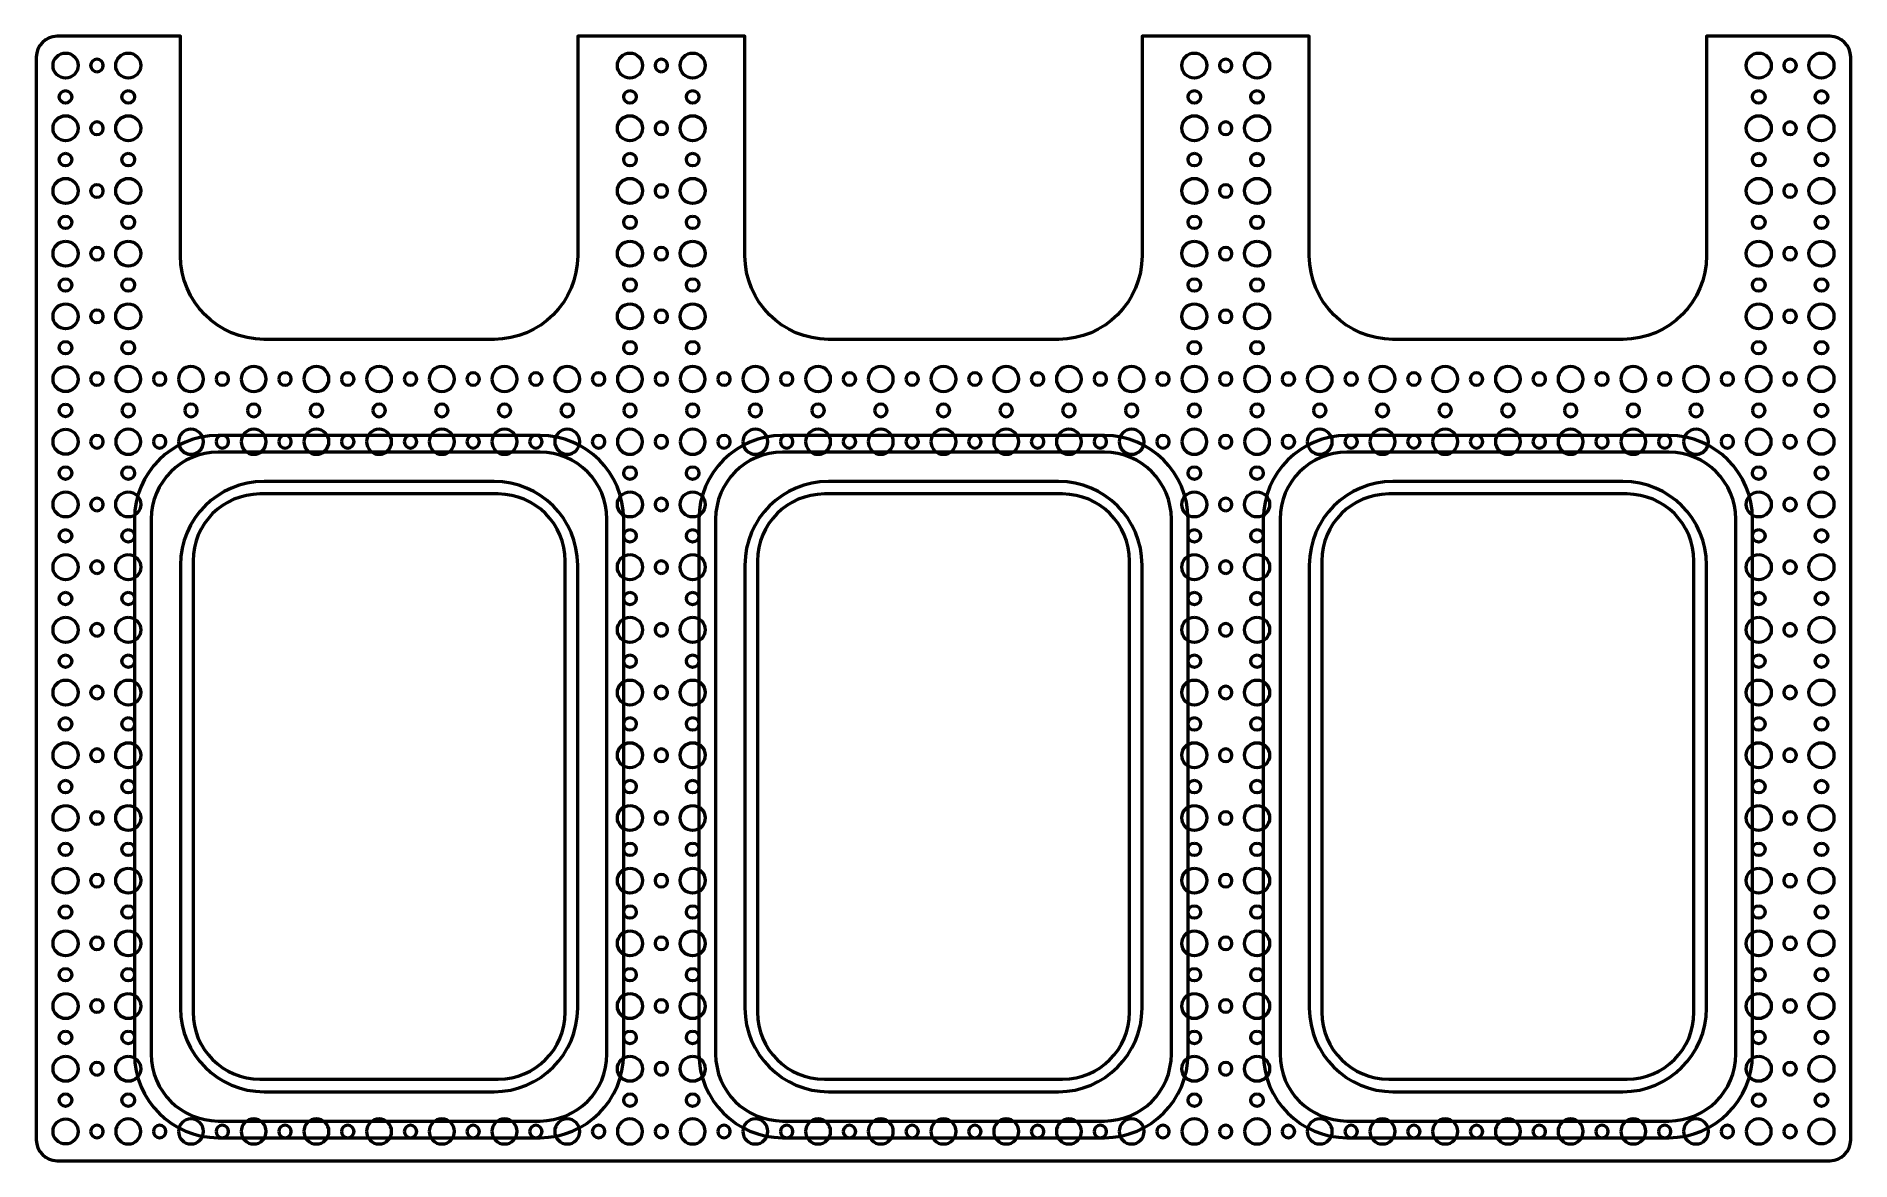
# Model space of a CAD drawing. Header units: centimetres. Extents: x -21.7 to 21.7, y -13.4 to 13.4.
import ezdxf

# ---------------------------------------------------------------- set-up
doc = ezdxf.new("R2010")
doc.units = ezdxf.units.CM
doc.header["$MEASUREMENT"] = 0
doc.layers.add('Layer 1', color=7, linetype='Continuous')

msp = doc.modelspace()

# ---------------------------------------------------------------- linework, layer by layer
at = {"layer": 'Layer 1', "lineweight": 53}
for centre, major_axis in [((-20.99997, 12.74999), (0, 0.30001)), ((-19.49997, 12.74999), (0, 0.30001)), ((-7.49997, 12.74999), (0, 0.30001)), ((-5.99997, 12.74999), (0, 0.30001)), ((6.00003, 12.74999), (0, 0.30001)), ((7.50003, 12.74999), (0, 0.30001)), ((19.50003, 12.74999), (0, 0.30001)), ((21.00003, 12.74999), (0, 0.30001)), ((-20.99998, 12), (0, 0.15)), ((-19.49998, 12), (0, 0.15)), ((-7.49998, 12), (0, 0.15)), ((-5.99998, 12), (0, 0.15)), ((6.00002, 12), (0, 0.15)), ((7.50002, 12), (0, 0.15)), ((19.50002, 12), (0, 0.15)), ((21.00002, 12), (0, 0.15)), ((-20.99997, 11.24999), (0, 0.30001)), ((-19.49997, 11.24999), (0, 0.30001)), ((-7.49997, 11.24999), (0, 0.30001)), ((-5.99997, 11.24999), (0, 0.30001)), ((6.00003, 11.24999), (0, 0.30001)), ((7.50003, 11.24999), (0, 0.30001)), ((19.50003, 11.24999), (0, 0.30001)), ((21.00003, 11.24999), (0, 0.30001)), ((-20.99998, 10.5), (0, 0.15)), ((-19.49998, 10.5), (0, 0.15)), ((-7.49998, 10.5), (0, 0.15)), ((-5.99998, 10.5), (0, 0.15)), ((6.00002, 10.5), (0, 0.15)), ((7.50002, 10.5), (0, 0.15)), ((19.50002, 10.5), (0, 0.15)), ((21.00002, 10.5), (0, 0.15)), ((-20.99997, 9.74999), (0, 0.30001)), ((-19.49997, 9.74999), (0, 0.30001)), ((-7.49997, 9.74999), (0, 0.30001)), ((-5.99997, 9.74999), (0, 0.30001)), ((6.00003, 9.74999), (0, 0.30001)), ((7.50003, 9.74999), (0, 0.30001)), ((19.50003, 9.74999), (0, 0.30001)), ((21.00003, 9.74999), (0, 0.30001)), ((-20.99998, 9), (0, 0.15)), ((-19.49998, 9), (0, 0.15)), ((-7.49998, 9), (0, 0.15)), ((-5.99998, 9), (0, 0.15)), ((6.00002, 9), (0, 0.15)), ((7.50002, 9), (0, 0.15)), ((19.50002, 9), (0, 0.15)), ((21.00002, 9), (0, 0.15)), ((-20.99997, 8.24999), (0, 0.30001)), ((-19.49997, 8.24999), (0, 0.30001)), ((-7.49997, 8.24999), (0, 0.30001)), ((-5.99997, 8.24999), (0, 0.30001)), ((6.00003, 8.24999), (0, 0.30001)), ((7.50003, 8.24999), (0, 0.30001)), ((19.50003, 8.24999), (0, 0.30001)), ((21.00003, 8.24999), (0, 0.30001)), ((-20.99998, 7.5), (0, 0.15)), ((-19.49998, 7.5), (0, 0.15)), ((-7.49998, 7.5), (0, 0.15)), ((-5.99998, 7.5), (0, 0.15)), ((6.00002, 7.5), (0, 0.15)), ((7.50002, 7.5), (0, 0.15)), ((19.50002, 7.5), (0, 0.15)), ((21.00002, 7.5), (0, 0.15)), ((-20.99997, 6.74999), (0, 0.30001)), ((-19.49997, 6.74999), (0, 0.30001)), ((-7.49997, 6.74999), (0, 0.30001)), ((-5.99997, 6.74999), (0, 0.30001)), ((6.00003, 6.74999), (0, 0.30001)), ((7.50003, 6.74999), (0, 0.30001)), ((19.50003, 6.74999), (0, 0.30001)), ((21.00003, 6.74999), (0, 0.30001)), ((-20.99998, 6), (0, 0.15)), ((-19.49998, 6), (0, 0.15)), ((-7.49998, 6), (0, 0.15)), ((-5.99998, 6), (0, 0.15)), ((6.00002, 6), (0, 0.15)), ((7.50002, 6), (0, 0.15)), ((19.50002, 6), (0, 0.15)), ((21.00002, 6), (0, 0.15)), ((-20.99997, 5.24999), (0, 0.30001)), ((21.00003, 5.24999), (0, 0.30001)), ((-20.99998, 4.5), (0, 0.15)), ((21.00002, 4.5), (0, 0.15)), ((-20.99997, 3.74999), (0, 0.30001)), ((21.00003, 3.74999), (0, 0.30001)), ((-20.99998, 3), (0, 0.15)), ((-19.49998, 3), (0, 0.15)), ((-7.49998, 3), (0, 0.15)), ((-5.99998, 3), (0, 0.15)), ((6.00002, 3), (0, 0.15)), ((7.50002, 3), (0, 0.15)), ((19.50002, 3), (0, 0.15)), ((21.00002, 3), (0, 0.15)), ((-20.99997, 2.24999), (0, 0.30001)), ((-19.49997, 2.24999), (0, 0.30001)), ((-7.49997, 2.24999), (0, 0.30001)), ((-5.99997, 2.24999), (0, 0.30001)), ((6.00003, 2.24999), (0, 0.30001)), ((7.50003, 2.24999), (0, 0.30001)), ((19.50003, 2.24999), (0, 0.30001)), ((21.00003, 2.24999), (0, 0.30001)), ((-20.99998, 1.5), (0, 0.15)), ((-19.49998, 1.5), (0, 0.15)), ((-7.49998, 1.5), (0, 0.15)), ((-5.99998, 1.5), (0, 0.15)), ((6.00002, 1.5), (0, 0.15)), ((7.50002, 1.5), (0, 0.15)), ((19.50002, 1.5), (0, 0.15)), ((21.00002, 1.5), (0, 0.15)), ((-20.99997, 0.74999), (0, 0.30001)), ((-19.49997, 0.74999), (0, 0.30001)), ((-7.49997, 0.74999), (0, 0.30001)), ((-5.99997, 0.74999), (0, 0.30001)), ((6.00003, 0.74999), (0, 0.30001)), ((7.50003, 0.74999), (0, 0.30001)), ((19.50003, 0.74999), (0, 0.30001)), ((21.00003, 0.74999), (0, 0.30001)), ((-20.99998, 0), (0, 0.15)), ((-19.49998, 0), (0, 0.15)), ((-7.49998, 0), (0, 0.15)), ((-5.99998, 0), (0, 0.15)), ((6.00002, 0), (0, 0.15)), ((7.50002, 0), (0, 0.15)), ((19.50002, 0), (0, 0.15)), ((21.00002, 0), (0, 0.15)), ((-20.99997, -0.75001), (0, 0.30001)), ((-19.49997, -0.75001), (0, 0.30001)), ((-7.49997, -0.75001), (0, 0.30001)), ((-5.99997, -0.75001), (0, 0.30001)), ((6.00003, -0.75001), (0, 0.30001)), ((7.50003, -0.75001), (0, 0.30001)), ((19.50003, -0.75001), (0, 0.30001)), ((21.00003, -0.75001), (0, 0.30001)), ((-20.99998, -1.5), (0, 0.15)), ((-19.49998, -1.5), (0, 0.15)), ((-7.49998, -1.5), (0, 0.15)), ((-5.99998, -1.5), (0, 0.15)), ((6.00002, -1.5), (0, 0.15)), ((7.50002, -1.5), (0, 0.15)), ((19.50002, -1.5), (0, 0.15)), ((21.00002, -1.5), (0, 0.15)), ((-20.99997, -2.25001), (0, 0.30001)), ((-19.49997, -2.25001), (0, 0.30001)), ((-7.49997, -2.25001), (0, 0.30001)), ((-5.99997, -2.25001), (0, 0.30001)), ((6.00003, -2.25001), (0, 0.30001)), ((7.50003, -2.25001), (0, 0.30001)), ((19.50003, -2.25001), (0, 0.30001)), ((21.00003, -2.25001), (0, 0.30001)), ((-20.99998, -3), (0, 0.15)), ((-19.49998, -3), (0, 0.15)), ((-7.49998, -3), (0, 0.15)), ((-5.99998, -3), (0, 0.15)), ((6.00002, -3), (0, 0.15)), ((7.50002, -3), (0, 0.15)), ((19.50002, -3), (0, 0.15)), ((21.00002, -3), (0, 0.15)), ((-20.99997, -3.75001), (0, 0.30001)), ((-19.49997, -3.75001), (0, 0.30001)), ((-7.49997, -3.75001), (0, 0.30001)), ((-5.99997, -3.75001), (0, 0.30001)), ((6.00003, -3.75001), (0, 0.30001)), ((7.50003, -3.75001), (0, 0.30001)), ((19.50003, -3.75001), (0, 0.30001)), ((21.00003, -3.75001), (0, 0.30001)), ((-20.99998, -4.5), (0, 0.15)), ((-19.49998, -4.5), (0, 0.15)), ((-7.49998, -4.5), (0, 0.15)), ((-5.99998, -4.5), (0, 0.15)), ((6.00002, -4.5), (0, 0.15)), ((7.50002, -4.5), (0, 0.15)), ((19.50002, -4.5), (0, 0.15)), ((21.00002, -4.5), (0, 0.15)), ((-20.99997, -5.25001), (0, 0.30001)), ((-19.49997, -5.25001), (0, 0.30001)), ((-7.49997, -5.25001), (0, 0.30001)), ((-5.99997, -5.25001), (0, 0.30001)), ((6.00003, -5.25001), (0, 0.30001)), ((7.50003, -5.25001), (0, 0.30001)), ((19.50003, -5.25001), (0, 0.30001)), ((21.00003, -5.25001), (0, 0.30001)), ((-20.99998, -6), (0, 0.15)), ((-19.49998, -6), (0, 0.15)), ((-7.49998, -6), (0, 0.15)), ((-5.99998, -6), (0, 0.15)), ((6.00002, -6), (0, 0.15)), ((7.50002, -6), (0, 0.15)), ((19.50002, -6), (0, 0.15)), ((21.00002, -6), (0, 0.15)), ((-20.99997, -6.75001), (0, 0.30001)), ((-19.49997, -6.75001), (0, 0.30001)), ((-7.49997, -6.75001), (0, 0.30001)), ((-5.99997, -6.75001), (0, 0.30001)), ((6.00003, -6.75001), (0, 0.30001)), ((7.50003, -6.75001), (0, 0.30001)), ((19.50003, -6.75001), (0, 0.30001)), ((21.00003, -6.75001), (0, 0.30001)), ((-20.99998, -7.5), (0, 0.15)), ((-19.49998, -7.5), (0, 0.15)), ((-7.49998, -7.5), (0, 0.15)), ((-5.99998, -7.5), (0, 0.15)), ((6.00002, -7.5), (0, 0.15)), ((7.50002, -7.5), (0, 0.15)), ((19.50002, -7.5), (0, 0.15)), ((21.00002, -7.5), (0, 0.15)), ((-20.99997, -8.25001), (0, 0.30001)), ((-19.49997, -8.25001), (0, 0.30001)), ((-7.49997, -8.25001), (0, 0.30001)), ((-5.99997, -8.25001), (0, 0.30001)), ((6.00003, -8.25001), (0, 0.30001)), ((7.50003, -8.25001), (0, 0.30001)), ((19.50003, -8.25001), (0, 0.30001)), ((21.00003, -8.25001), (0, 0.30001)), ((-20.99998, -9), (0, 0.15)), ((-19.49998, -9), (0, 0.15)), ((-7.49998, -9), (0, 0.15)), ((-5.99998, -9), (0, 0.15)), ((6.00002, -9), (0, 0.15)), ((7.50002, -9), (0, 0.15)), ((19.50002, -9), (0, 0.15)), ((21.00002, -9), (0, 0.15)), ((-20.99997, -9.75001), (0, 0.30001)), ((-19.49997, -9.75001), (0, 0.30001)), ((-7.49997, -9.75001), (0, 0.30001)), ((-5.99997, -9.75001), (0, 0.30001)), ((6.00003, -9.75001), (0, 0.30001)), ((7.50003, -9.75001), (0, 0.30001)), ((19.50003, -9.75001), (0, 0.30001)), ((21.00003, -9.75001), (0, 0.30001)), ((-20.99998, -10.5), (0, 0.15)), ((-19.49998, -10.5), (0, 0.15)), ((-7.49998, -10.5), (0, 0.15)), ((-5.99998, -10.5), (0, 0.15)), ((6.00002, -10.5), (0, 0.15)), ((7.50002, -10.5), (0, 0.15)), ((19.50002, -10.5), (0, 0.15)), ((21.00002, -10.5), (0, 0.15)), ((-20.99997, -11.25001), (0, 0.30001)), ((-19.49997, -11.25001), (0, 0.30001)), ((-7.49997, -11.25001), (0, 0.30001)), ((-5.99997, -11.25001), (0, 0.30001)), ((6.00003, -11.25001), (0, 0.30001)), ((7.50003, -11.25001), (0, 0.30001)), ((19.50003, -11.25001), (0, 0.30001)), ((21.00003, -11.25001), (0, 0.30001)), ((-20.99998, -12), (0, 0.15)), ((-19.49998, -12), (0, 0.15)), ((-7.49998, -12), (0, 0.15)), ((-5.99998, -12), (0, 0.15)), ((6.00002, -12), (0, 0.15)), ((7.50002, -12), (0, 0.15)), ((19.50002, -12), (0, 0.15)), ((21.00002, -12), (0, 0.15)), ((-20.99997, -12.75001), (0, 0.30001)), ((21.00003, -12.75001), (0, 0.30001))]:
    msp.add_ellipse(centre, major_axis=major_axis, ratio=1, dxfattribs=at)
for points, knots in [([(-21.7, -12.95), (-21.7, -12.95), (-21.7, 12.95), (-21.7, 12.95), (-21.7, 12.95), (-21.7, 13.22614), (-21.47614, 13.45), (-21.2, 13.45), (-21.2, 13.45), (-21.2, 13.45), (-18.25, 13.45), (-18.25, 13.45), (-18.25, 13.45), (-18.25, 13.45), (-18.25, 8.2), (-18.25, 8.2), (-18.25, 8.2), (-18.25, 7.09543), (-17.35456, 6.2), (-16.25, 6.2), (-16.25, 6.2), (-16.25, 6.2), (-10.75, 6.2), (-10.75, 6.2), (-10.75, 6.2), (-9.64544, 6.2), (-8.75, 7.09543), (-8.75, 8.2), (-8.75, 8.2), (-8.75, 8.2), (-8.75, 13.45), (-8.75, 13.45), (-8.75, 13.45), (-8.75, 13.45), (-4.75, 13.45), (-4.75, 13.45), (-4.75, 13.45), (-4.75, 13.45), (-4.75, 8.2), (-4.75, 8.2), (-4.75, 8.2), (-4.75, 7.09543), (-3.85456, 6.2), (-2.75, 6.2), (-2.75, 6.2), (-2.75, 6.2), (2.75, 6.2), (2.75, 6.2), (2.75, 6.2), (3.85456, 6.2), (4.75, 7.09543), (4.75, 8.2), (4.75, 8.2), (4.75, 8.2), (4.75, 13.45), (4.75, 13.45), (4.75, 13.45), (4.75, 13.45), (8.75, 13.45), (8.75, 13.45), (8.75, 13.45), (8.75, 13.45), (8.75, 8.2), (8.75, 8.2), (8.75, 8.2), (8.75, 7.09543), (9.64544, 6.2), (10.75, 6.2), (10.75, 6.2), (10.75, 6.2), (16.25, 6.2), (16.25, 6.2), (16.25, 6.2), (17.35456, 6.2), (18.25, 7.09543), (18.25, 8.2), (18.25, 8.2), (18.25, 8.2), (18.25, 13.45), (18.25, 13.45), (18.25, 13.45), (18.25, 13.45), (21.2, 13.45), (21.2, 13.45), (21.2, 13.45), (21.47614, 13.45), (21.7, 13.22614), (21.7, 12.95), (21.7, 12.95), (21.7, 12.95), (21.7, -12.95), (21.7, -12.95), (21.7, -12.95), (21.7, -13.22614), (21.47614, -13.45), (21.2, -13.45), (21.2, -13.45), (21.2, -13.45), (-21.2, -13.45), (-21.2, -13.45), (-21.2, -13.45), (-21.47614, -13.45), (-21.7, -13.22614), (-21.7, -12.95)], [0, 0, 0, 0, 0.03703704, 0.03703704, 0.03703704, 0.03703704, 0.07407407, 0.07407407, 0.07407407, 0.07407407, 0.11111111, 0.11111111, 0.11111111, 0.11111111, 0.14814815, 0.14814815, 0.14814815, 0.14814815, 0.18518519, 0.18518519, 0.18518519, 0.18518519, 0.22222222, 0.22222222, 0.22222222, 0.22222222, 0.25925926, 0.25925926, 0.25925926, 0.25925926, 0.2962963, 0.2962963, 0.2962963, 0.2962963, 0.33333333, 0.33333333, 0.33333333, 0.33333333, 0.37037037, 0.37037037, 0.37037037, 0.37037037, 0.40740741, 0.40740741, 0.40740741, 0.40740741, 0.44444444, 0.44444444, 0.44444444, 0.44444444, 0.48148148, 0.48148148, 0.48148148, 0.48148148, 0.51851852, 0.51851852, 0.51851852, 0.51851852, 0.55555556, 0.55555556, 0.55555556, 0.55555556, 0.59259259, 0.59259259, 0.59259259, 0.59259259, 0.62962963, 0.62962963, 0.62962963, 0.62962963, 0.66666667, 0.66666667, 0.66666667, 0.66666667, 0.7037037, 0.7037037, 0.7037037, 0.7037037, 0.74074074, 0.74074074, 0.74074074, 0.74074074, 0.77777778, 0.77777778, 0.77777778, 0.77777778, 0.81481481, 0.81481481, 0.81481481, 0.81481481, 0.85185185, 0.85185185, 0.85185185, 0.85185185, 0.88888889, 0.88888889, 0.88888889, 0.88888889, 0.92592593, 0.92592593, 0.92592593, 0.92592593, 1, 1, 1, 1]), ([(-20.24998, 12.6), (-20.33282, 12.6), (-20.39998, 12.66716), (-20.39998, 12.75), (-20.39998, 12.75), (-20.39998, 12.83284), (-20.33282, 12.9), (-20.24998, 12.9), (-20.24998, 12.9), (-20.16714, 12.9), (-20.09998, 12.83284), (-20.09998, 12.75), (-20.09998, 12.75), (-20.09998, 12.66716), (-20.16714, 12.6), (-20.24998, 12.6)], [0, 0, 0, 0, 0.2, 0.2, 0.2, 0.2, 0.4, 0.4, 0.4, 0.4, 0.6, 0.6, 0.6, 0.6, 1, 1, 1, 1]), ([(-6.74998, 12.6), (-6.83282, 12.6), (-6.89998, 12.66716), (-6.89998, 12.75), (-6.89998, 12.75), (-6.89998, 12.83284), (-6.83282, 12.9), (-6.74998, 12.9), (-6.74998, 12.9), (-6.66714, 12.9), (-6.59998, 12.83284), (-6.59998, 12.75), (-6.59998, 12.75), (-6.59998, 12.66716), (-6.66714, 12.6), (-6.74998, 12.6)], [0, 0, 0, 0, 0.2, 0.2, 0.2, 0.2, 0.4, 0.4, 0.4, 0.4, 0.6, 0.6, 0.6, 0.6, 1, 1, 1, 1]), ([(6.75002, 12.6), (6.66718, 12.6), (6.60002, 12.66716), (6.60002, 12.75), (6.60002, 12.75), (6.60002, 12.83284), (6.66718, 12.9), (6.75002, 12.9), (6.75002, 12.9), (6.83286, 12.9), (6.90002, 12.83284), (6.90002, 12.75), (6.90002, 12.75), (6.90002, 12.66716), (6.83286, 12.6), (6.75002, 12.6)], [0, 0, 0, 0, 0.2, 0.2, 0.2, 0.2, 0.4, 0.4, 0.4, 0.4, 0.6, 0.6, 0.6, 0.6, 1, 1, 1, 1]), ([(20.25002, 12.6), (20.16718, 12.6), (20.10002, 12.66716), (20.10002, 12.75), (20.10002, 12.75), (20.10002, 12.83284), (20.16718, 12.9), (20.25002, 12.9), (20.25002, 12.9), (20.33286, 12.9), (20.40002, 12.83284), (20.40002, 12.75), (20.40002, 12.75), (20.40002, 12.66716), (20.33286, 12.6), (20.25002, 12.6)], [0, 0, 0, 0, 0.2, 0.2, 0.2, 0.2, 0.4, 0.4, 0.4, 0.4, 0.6, 0.6, 0.6, 0.6, 1, 1, 1, 1]), ([(-20.24998, 11.1), (-20.33282, 11.1), (-20.39998, 11.16716), (-20.39998, 11.25), (-20.39998, 11.25), (-20.39998, 11.33284), (-20.33282, 11.4), (-20.24998, 11.4), (-20.24998, 11.4), (-20.16714, 11.4), (-20.09998, 11.33284), (-20.09998, 11.25), (-20.09998, 11.25), (-20.09998, 11.16716), (-20.16714, 11.1), (-20.24998, 11.1)], [0, 0, 0, 0, 0.2, 0.2, 0.2, 0.2, 0.4, 0.4, 0.4, 0.4, 0.6, 0.6, 0.6, 0.6, 1, 1, 1, 1]), ([(-6.74998, 11.1), (-6.83282, 11.1), (-6.89998, 11.16716), (-6.89998, 11.25), (-6.89998, 11.25), (-6.89998, 11.33284), (-6.83282, 11.4), (-6.74998, 11.4), (-6.74998, 11.4), (-6.66714, 11.4), (-6.59998, 11.33284), (-6.59998, 11.25), (-6.59998, 11.25), (-6.59998, 11.16716), (-6.66714, 11.1), (-6.74998, 11.1)], [0, 0, 0, 0, 0.2, 0.2, 0.2, 0.2, 0.4, 0.4, 0.4, 0.4, 0.6, 0.6, 0.6, 0.6, 1, 1, 1, 1]), ([(6.75002, 11.1), (6.66718, 11.1), (6.60002, 11.16716), (6.60002, 11.25), (6.60002, 11.25), (6.60002, 11.33284), (6.66718, 11.4), (6.75002, 11.4), (6.75002, 11.4), (6.83286, 11.4), (6.90002, 11.33284), (6.90002, 11.25), (6.90002, 11.25), (6.90002, 11.16716), (6.83286, 11.1), (6.75002, 11.1)], [0, 0, 0, 0, 0.2, 0.2, 0.2, 0.2, 0.4, 0.4, 0.4, 0.4, 0.6, 0.6, 0.6, 0.6, 1, 1, 1, 1]), ([(20.25002, 11.1), (20.16718, 11.1), (20.10002, 11.16716), (20.10002, 11.25), (20.10002, 11.25), (20.10002, 11.33284), (20.16718, 11.4), (20.25002, 11.4), (20.25002, 11.4), (20.33286, 11.4), (20.40002, 11.33284), (20.40002, 11.25), (20.40002, 11.25), (20.40002, 11.16716), (20.33286, 11.1), (20.25002, 11.1)], [0, 0, 0, 0, 0.2, 0.2, 0.2, 0.2, 0.4, 0.4, 0.4, 0.4, 0.6, 0.6, 0.6, 0.6, 1, 1, 1, 1]), ([(-20.24998, 9.6), (-20.33282, 9.6), (-20.39998, 9.66716), (-20.39998, 9.75), (-20.39998, 9.75), (-20.39998, 9.83284), (-20.33282, 9.9), (-20.24998, 9.9), (-20.24998, 9.9), (-20.16714, 9.9), (-20.09998, 9.83284), (-20.09998, 9.75), (-20.09998, 9.75), (-20.09998, 9.66716), (-20.16714, 9.6), (-20.24998, 9.6)], [0, 0, 0, 0, 0.2, 0.2, 0.2, 0.2, 0.4, 0.4, 0.4, 0.4, 0.6, 0.6, 0.6, 0.6, 1, 1, 1, 1]), ([(-6.74998, 9.6), (-6.83282, 9.6), (-6.89998, 9.66716), (-6.89998, 9.75), (-6.89998, 9.75), (-6.89998, 9.83284), (-6.83282, 9.9), (-6.74998, 9.9), (-6.74998, 9.9), (-6.66714, 9.9), (-6.59998, 9.83284), (-6.59998, 9.75), (-6.59998, 9.75), (-6.59998, 9.66716), (-6.66714, 9.6), (-6.74998, 9.6)], [0, 0, 0, 0, 0.2, 0.2, 0.2, 0.2, 0.4, 0.4, 0.4, 0.4, 0.6, 0.6, 0.6, 0.6, 1, 1, 1, 1]), ([(6.75002, 9.6), (6.66718, 9.6), (6.60002, 9.66716), (6.60002, 9.75), (6.60002, 9.75), (6.60002, 9.83284), (6.66718, 9.9), (6.75002, 9.9), (6.75002, 9.9), (6.83286, 9.9), (6.90002, 9.83284), (6.90002, 9.75), (6.90002, 9.75), (6.90002, 9.66716), (6.83286, 9.6), (6.75002, 9.6)], [0, 0, 0, 0, 0.2, 0.2, 0.2, 0.2, 0.4, 0.4, 0.4, 0.4, 0.6, 0.6, 0.6, 0.6, 1, 1, 1, 1]), ([(20.25002, 9.6), (20.16718, 9.6), (20.10002, 9.66716), (20.10002, 9.75), (20.10002, 9.75), (20.10002, 9.83284), (20.16718, 9.9), (20.25002, 9.9), (20.25002, 9.9), (20.33286, 9.9), (20.40002, 9.83284), (20.40002, 9.75), (20.40002, 9.75), (20.40002, 9.66716), (20.33286, 9.6), (20.25002, 9.6)], [0, 0, 0, 0, 0.2, 0.2, 0.2, 0.2, 0.4, 0.4, 0.4, 0.4, 0.6, 0.6, 0.6, 0.6, 1, 1, 1, 1]), ([(-20.24998, 8.1), (-20.33282, 8.1), (-20.39998, 8.16716), (-20.39998, 8.25), (-20.39998, 8.25), (-20.39998, 8.33284), (-20.33282, 8.4), (-20.24998, 8.4), (-20.24998, 8.4), (-20.16714, 8.4), (-20.09998, 8.33284), (-20.09998, 8.25), (-20.09998, 8.25), (-20.09998, 8.16716), (-20.16714, 8.1), (-20.24998, 8.1)], [0, 0, 0, 0, 0.2, 0.2, 0.2, 0.2, 0.4, 0.4, 0.4, 0.4, 0.6, 0.6, 0.6, 0.6, 1, 1, 1, 1]), ([(-6.74998, 8.1), (-6.83282, 8.1), (-6.89998, 8.16716), (-6.89998, 8.25), (-6.89998, 8.25), (-6.89998, 8.33284), (-6.83282, 8.4), (-6.74998, 8.4), (-6.74998, 8.4), (-6.66714, 8.4), (-6.59998, 8.33284), (-6.59998, 8.25), (-6.59998, 8.25), (-6.59998, 8.16716), (-6.66714, 8.1), (-6.74998, 8.1)], [0, 0, 0, 0, 0.2, 0.2, 0.2, 0.2, 0.4, 0.4, 0.4, 0.4, 0.6, 0.6, 0.6, 0.6, 1, 1, 1, 1]), ([(6.75002, 8.1), (6.66718, 8.1), (6.60002, 8.16716), (6.60002, 8.25), (6.60002, 8.25), (6.60002, 8.33284), (6.66718, 8.4), (6.75002, 8.4), (6.75002, 8.4), (6.83286, 8.4), (6.90002, 8.33284), (6.90002, 8.25), (6.90002, 8.25), (6.90002, 8.16716), (6.83286, 8.1), (6.75002, 8.1)], [0, 0, 0, 0, 0.2, 0.2, 0.2, 0.2, 0.4, 0.4, 0.4, 0.4, 0.6, 0.6, 0.6, 0.6, 1, 1, 1, 1]), ([(20.25002, 8.1), (20.16718, 8.1), (20.10002, 8.16716), (20.10002, 8.25), (20.10002, 8.25), (20.10002, 8.33284), (20.16718, 8.4), (20.25002, 8.4), (20.25002, 8.4), (20.33286, 8.4), (20.40002, 8.33284), (20.40002, 8.25), (20.40002, 8.25), (20.40002, 8.16716), (20.33286, 8.1), (20.25002, 8.1)], [0, 0, 0, 0, 0.2, 0.2, 0.2, 0.2, 0.4, 0.4, 0.4, 0.4, 0.6, 0.6, 0.6, 0.6, 1, 1, 1, 1]), ([(-20.24998, 6.6), (-20.33282, 6.6), (-20.39998, 6.66716), (-20.39998, 6.75), (-20.39998, 6.75), (-20.39998, 6.83284), (-20.33282, 6.9), (-20.24998, 6.9), (-20.24998, 6.9), (-20.16714, 6.9), (-20.09998, 6.83284), (-20.09998, 6.75), (-20.09998, 6.75), (-20.09998, 6.66716), (-20.16714, 6.6), (-20.24998, 6.6)], [0, 0, 0, 0, 0.2, 0.2, 0.2, 0.2, 0.4, 0.4, 0.4, 0.4, 0.6, 0.6, 0.6, 0.6, 1, 1, 1, 1]), ([(-6.74998, 6.6), (-6.83282, 6.6), (-6.89998, 6.66716), (-6.89998, 6.75), (-6.89998, 6.75), (-6.89998, 6.83284), (-6.83282, 6.9), (-6.74998, 6.9), (-6.74998, 6.9), (-6.66714, 6.9), (-6.59998, 6.83284), (-6.59998, 6.75), (-6.59998, 6.75), (-6.59998, 6.66716), (-6.66714, 6.6), (-6.74998, 6.6)], [0, 0, 0, 0, 0.2, 0.2, 0.2, 0.2, 0.4, 0.4, 0.4, 0.4, 0.6, 0.6, 0.6, 0.6, 1, 1, 1, 1]), ([(6.75002, 6.6), (6.66718, 6.6), (6.60002, 6.66716), (6.60002, 6.75), (6.60002, 6.75), (6.60002, 6.83284), (6.66718, 6.9), (6.75002, 6.9), (6.75002, 6.9), (6.83286, 6.9), (6.90002, 6.83284), (6.90002, 6.75), (6.90002, 6.75), (6.90002, 6.66716), (6.83286, 6.6), (6.75002, 6.6)], [0, 0, 0, 0, 0.2, 0.2, 0.2, 0.2, 0.4, 0.4, 0.4, 0.4, 0.6, 0.6, 0.6, 0.6, 1, 1, 1, 1]), ([(20.25002, 6.6), (20.16718, 6.6), (20.10002, 6.66716), (20.10002, 6.75), (20.10002, 6.75), (20.10002, 6.83284), (20.16718, 6.9), (20.25002, 6.9), (20.25002, 6.9), (20.33286, 6.9), (20.40002, 6.83284), (20.40002, 6.75), (20.40002, 6.75), (20.40002, 6.66716), (20.33286, 6.6), (20.25002, 6.6)], [0, 0, 0, 0, 0.2, 0.2, 0.2, 0.2, 0.4, 0.4, 0.4, 0.4, 0.6, 0.6, 0.6, 0.6, 1, 1, 1, 1]), ([(-20.39998, 5.25), (-20.39998, 5.33284), (-20.33282, 5.4), (-20.24998, 5.4), (-20.24998, 5.4), (-20.16714, 5.4), (-20.09998, 5.33284), (-20.09998, 5.25), (-20.09998, 5.25), (-20.09998, 5.16716), (-20.16714, 5.1), (-20.24998, 5.1), (-20.24998, 5.1), (-20.33282, 5.1), (-20.39998, 5.16716), (-20.39998, 5.25)], [0, 0, 0, 0, 0.2, 0.2, 0.2, 0.2, 0.4, 0.4, 0.4, 0.4, 0.6, 0.6, 0.6, 0.6, 1, 1, 1, 1]), ([(-19.79998, 5.25), (-19.79998, 5.41569), (-19.66567, 5.55), (-19.49998, 5.55), (-19.49998, 5.55), (-19.33429, 5.55), (-19.19998, 5.41569), (-19.19998, 5.25), (-19.19998, 5.25), (-19.19998, 5.08431), (-19.33429, 4.95), (-19.49998, 4.95), (-19.49998, 4.95), (-19.66567, 4.95), (-19.79998, 5.08431), (-19.79998, 5.25)], [0, 0, 0, 0, 0.2, 0.2, 0.2, 0.2, 0.4, 0.4, 0.4, 0.4, 0.6, 0.6, 0.6, 0.6, 1, 1, 1, 1]), ([(-18.89998, 5.25), (-18.89998, 5.33284), (-18.83282, 5.4), (-18.74998, 5.4), (-18.74998, 5.4), (-18.66714, 5.4), (-18.59998, 5.33284), (-18.59998, 5.25), (-18.59998, 5.25), (-18.59998, 5.16716), (-18.66714, 5.1), (-18.74998, 5.1), (-18.74998, 5.1), (-18.83282, 5.1), (-18.89998, 5.16716), (-18.89998, 5.25)], [0, 0, 0, 0, 0.2, 0.2, 0.2, 0.2, 0.4, 0.4, 0.4, 0.4, 0.6, 0.6, 0.6, 0.6, 1, 1, 1, 1]), ([(-18.29998, 5.25), (-18.29998, 5.41569), (-18.16567, 5.55), (-17.99998, 5.55), (-17.99998, 5.55), (-17.83429, 5.55), (-17.69998, 5.41569), (-17.69998, 5.25), (-17.69998, 5.25), (-17.69998, 5.08431), (-17.83429, 4.95), (-17.99998, 4.95), (-17.99998, 4.95), (-18.16567, 4.95), (-18.29998, 5.08431), (-18.29998, 5.25)], [0, 0, 0, 0, 0.2, 0.2, 0.2, 0.2, 0.4, 0.4, 0.4, 0.4, 0.6, 0.6, 0.6, 0.6, 1, 1, 1, 1]), ([(-17.39998, 5.25), (-17.39998, 5.33284), (-17.33282, 5.4), (-17.24998, 5.4), (-17.24998, 5.4), (-17.16714, 5.4), (-17.09998, 5.33284), (-17.09998, 5.25), (-17.09998, 5.25), (-17.09998, 5.16716), (-17.16714, 5.1), (-17.24998, 5.1), (-17.24998, 5.1), (-17.33282, 5.1), (-17.39998, 5.16716), (-17.39998, 5.25)], [0, 0, 0, 0, 0.2, 0.2, 0.2, 0.2, 0.4, 0.4, 0.4, 0.4, 0.6, 0.6, 0.6, 0.6, 1, 1, 1, 1]), ([(-16.79998, 5.25), (-16.79998, 5.41569), (-16.66567, 5.55), (-16.49998, 5.55), (-16.49998, 5.55), (-16.33429, 5.55), (-16.19998, 5.41569), (-16.19998, 5.25), (-16.19998, 5.25), (-16.19998, 5.08431), (-16.33429, 4.95), (-16.49998, 4.95), (-16.49998, 4.95), (-16.66567, 4.95), (-16.79998, 5.08431), (-16.79998, 5.25)], [0, 0, 0, 0, 0.2, 0.2, 0.2, 0.2, 0.4, 0.4, 0.4, 0.4, 0.6, 0.6, 0.6, 0.6, 1, 1, 1, 1]), ([(-15.89998, 5.25), (-15.89998, 5.33284), (-15.83282, 5.4), (-15.74998, 5.4), (-15.74998, 5.4), (-15.66714, 5.4), (-15.59998, 5.33284), (-15.59998, 5.25), (-15.59998, 5.25), (-15.59998, 5.16716), (-15.66714, 5.1), (-15.74998, 5.1), (-15.74998, 5.1), (-15.83282, 5.1), (-15.89998, 5.16716), (-15.89998, 5.25)], [0, 0, 0, 0, 0.2, 0.2, 0.2, 0.2, 0.4, 0.4, 0.4, 0.4, 0.6, 0.6, 0.6, 0.6, 1, 1, 1, 1]), ([(-15.29998, 5.25), (-15.29998, 5.41569), (-15.16567, 5.55), (-14.99998, 5.55), (-14.99998, 5.55), (-14.83429, 5.55), (-14.69998, 5.41569), (-14.69998, 5.25), (-14.69998, 5.25), (-14.69998, 5.08431), (-14.83429, 4.95), (-14.99998, 4.95), (-14.99998, 4.95), (-15.16567, 4.95), (-15.29998, 5.08431), (-15.29998, 5.25)], [0, 0, 0, 0, 0.2, 0.2, 0.2, 0.2, 0.4, 0.4, 0.4, 0.4, 0.6, 0.6, 0.6, 0.6, 1, 1, 1, 1]), ([(-14.39998, 5.25), (-14.39998, 5.33284), (-14.33282, 5.4), (-14.24998, 5.4), (-14.24998, 5.4), (-14.16714, 5.4), (-14.09998, 5.33284), (-14.09998, 5.25), (-14.09998, 5.25), (-14.09998, 5.16716), (-14.16714, 5.1), (-14.24998, 5.1), (-14.24998, 5.1), (-14.33282, 5.1), (-14.39998, 5.16716), (-14.39998, 5.25)], [0, 0, 0, 0, 0.2, 0.2, 0.2, 0.2, 0.4, 0.4, 0.4, 0.4, 0.6, 0.6, 0.6, 0.6, 1, 1, 1, 1]), ([(-13.79998, 5.25), (-13.79998, 5.41569), (-13.66567, 5.55), (-13.49998, 5.55), (-13.49998, 5.55), (-13.33429, 5.55), (-13.19998, 5.41569), (-13.19998, 5.25), (-13.19998, 5.25), (-13.19998, 5.08431), (-13.33429, 4.95), (-13.49998, 4.95), (-13.49998, 4.95), (-13.66567, 4.95), (-13.79998, 5.08431), (-13.79998, 5.25)], [0, 0, 0, 0, 0.2, 0.2, 0.2, 0.2, 0.4, 0.4, 0.4, 0.4, 0.6, 0.6, 0.6, 0.6, 1, 1, 1, 1]), ([(-12.89998, 5.25), (-12.89998, 5.33284), (-12.83282, 5.4), (-12.74998, 5.4), (-12.74998, 5.4), (-12.66714, 5.4), (-12.59998, 5.33284), (-12.59998, 5.25), (-12.59998, 5.25), (-12.59998, 5.16716), (-12.66714, 5.1), (-12.74998, 5.1), (-12.74998, 5.1), (-12.83282, 5.1), (-12.89998, 5.16716), (-12.89998, 5.25)], [0, 0, 0, 0, 0.2, 0.2, 0.2, 0.2, 0.4, 0.4, 0.4, 0.4, 0.6, 0.6, 0.6, 0.6, 1, 1, 1, 1]), ([(-12.29998, 5.25), (-12.29998, 5.41569), (-12.16567, 5.55), (-11.99998, 5.55), (-11.99998, 5.55), (-11.83429, 5.55), (-11.69998, 5.41569), (-11.69998, 5.25), (-11.69998, 5.25), (-11.69998, 5.08431), (-11.83429, 4.95), (-11.99998, 4.95), (-11.99998, 4.95), (-12.16567, 4.95), (-12.29998, 5.08431), (-12.29998, 5.25)], [0, 0, 0, 0, 0.2, 0.2, 0.2, 0.2, 0.4, 0.4, 0.4, 0.4, 0.6, 0.6, 0.6, 0.6, 1, 1, 1, 1]), ([(-11.39998, 5.25), (-11.39998, 5.33284), (-11.33282, 5.4), (-11.24998, 5.4), (-11.24998, 5.4), (-11.16714, 5.4), (-11.09998, 5.33284), (-11.09998, 5.25), (-11.09998, 5.25), (-11.09998, 5.16716), (-11.16714, 5.1), (-11.24998, 5.1), (-11.24998, 5.1), (-11.33282, 5.1), (-11.39998, 5.16716), (-11.39998, 5.25)], [0, 0, 0, 0, 0.2, 0.2, 0.2, 0.2, 0.4, 0.4, 0.4, 0.4, 0.6, 0.6, 0.6, 0.6, 1, 1, 1, 1]), ([(-10.79998, 5.25), (-10.79998, 5.41569), (-10.66567, 5.55), (-10.49998, 5.55), (-10.49998, 5.55), (-10.33429, 5.55), (-10.19998, 5.41569), (-10.19998, 5.25), (-10.19998, 5.25), (-10.19998, 5.08431), (-10.33429, 4.95), (-10.49998, 4.95), (-10.49998, 4.95), (-10.66567, 4.95), (-10.79998, 5.08431), (-10.79998, 5.25)], [0, 0, 0, 0, 0.2, 0.2, 0.2, 0.2, 0.4, 0.4, 0.4, 0.4, 0.6, 0.6, 0.6, 0.6, 1, 1, 1, 1]), ([(-9.89998, 5.25), (-9.89998, 5.33284), (-9.83282, 5.4), (-9.74998, 5.4), (-9.74998, 5.4), (-9.66714, 5.4), (-9.59998, 5.33284), (-9.59998, 5.25), (-9.59998, 5.25), (-9.59998, 5.16716), (-9.66714, 5.1), (-9.74998, 5.1), (-9.74998, 5.1), (-9.83282, 5.1), (-9.89998, 5.16716), (-9.89998, 5.25)], [0, 0, 0, 0, 0.2, 0.2, 0.2, 0.2, 0.4, 0.4, 0.4, 0.4, 0.6, 0.6, 0.6, 0.6, 1, 1, 1, 1]), ([(-9.29998, 5.25), (-9.29998, 5.41569), (-9.16567, 5.55), (-8.99998, 5.55), (-8.99998, 5.55), (-8.83429, 5.55), (-8.69998, 5.41569), (-8.69998, 5.25), (-8.69998, 5.25), (-8.69998, 5.08431), (-8.83429, 4.95), (-8.99998, 4.95), (-8.99998, 4.95), (-9.16567, 4.95), (-9.29998, 5.08431), (-9.29998, 5.25)], [0, 0, 0, 0, 0.2, 0.2, 0.2, 0.2, 0.4, 0.4, 0.4, 0.4, 0.6, 0.6, 0.6, 0.6, 1, 1, 1, 1]), ([(-8.39998, 5.25), (-8.39998, 5.33284), (-8.33282, 5.4), (-8.24998, 5.4), (-8.24998, 5.4), (-8.16714, 5.4), (-8.09998, 5.33284), (-8.09998, 5.25), (-8.09998, 5.25), (-8.09998, 5.16716), (-8.16714, 5.1), (-8.24998, 5.1), (-8.24998, 5.1), (-8.33282, 5.1), (-8.39998, 5.16716), (-8.39998, 5.25)], [0, 0, 0, 0, 0.2, 0.2, 0.2, 0.2, 0.4, 0.4, 0.4, 0.4, 0.6, 0.6, 0.6, 0.6, 1, 1, 1, 1]), ([(-7.79998, 5.25), (-7.79998, 5.41569), (-7.66567, 5.55), (-7.49998, 5.55), (-7.49998, 5.55), (-7.33429, 5.55), (-7.19998, 5.41569), (-7.19998, 5.25), (-7.19998, 5.25), (-7.19998, 5.08431), (-7.33429, 4.95), (-7.49998, 4.95), (-7.49998, 4.95), (-7.66567, 4.95), (-7.79998, 5.08431), (-7.79998, 5.25)], [0, 0, 0, 0, 0.2, 0.2, 0.2, 0.2, 0.4, 0.4, 0.4, 0.4, 0.6, 0.6, 0.6, 0.6, 1, 1, 1, 1]), ([(-6.89998, 5.25), (-6.89998, 5.33284), (-6.83282, 5.4), (-6.74998, 5.4), (-6.74998, 5.4), (-6.66714, 5.4), (-6.59998, 5.33284), (-6.59998, 5.25), (-6.59998, 5.25), (-6.59998, 5.16716), (-6.66714, 5.1), (-6.74998, 5.1), (-6.74998, 5.1), (-6.83282, 5.1), (-6.89998, 5.16716), (-6.89998, 5.25)], [0, 0, 0, 0, 0.2, 0.2, 0.2, 0.2, 0.4, 0.4, 0.4, 0.4, 0.6, 0.6, 0.6, 0.6, 1, 1, 1, 1]), ([(-6.29998, 5.25), (-6.29998, 5.41569), (-6.16567, 5.55), (-5.99998, 5.55), (-5.99998, 5.55), (-5.83429, 5.55), (-5.69998, 5.41569), (-5.69998, 5.25), (-5.69998, 5.25), (-5.69998, 5.08431), (-5.83429, 4.95), (-5.99998, 4.95), (-5.99998, 4.95), (-6.16567, 4.95), (-6.29998, 5.08431), (-6.29998, 5.25)], [0, 0, 0, 0, 0.2, 0.2, 0.2, 0.2, 0.4, 0.4, 0.4, 0.4, 0.6, 0.6, 0.6, 0.6, 1, 1, 1, 1]), ([(-5.39998, 5.25), (-5.39998, 5.33284), (-5.33282, 5.4), (-5.24998, 5.4), (-5.24998, 5.4), (-5.16714, 5.4), (-5.09998, 5.33284), (-5.09998, 5.25), (-5.09998, 5.25), (-5.09998, 5.16716), (-5.16714, 5.1), (-5.24998, 5.1), (-5.24998, 5.1), (-5.33282, 5.1), (-5.39998, 5.16716), (-5.39998, 5.25)], [0, 0, 0, 0, 0.2, 0.2, 0.2, 0.2, 0.4, 0.4, 0.4, 0.4, 0.6, 0.6, 0.6, 0.6, 1, 1, 1, 1]), ([(-4.79998, 5.25), (-4.79998, 5.41569), (-4.66567, 5.55), (-4.49998, 5.55), (-4.49998, 5.55), (-4.33429, 5.55), (-4.19998, 5.41569), (-4.19998, 5.25), (-4.19998, 5.25), (-4.19998, 5.08431), (-4.33429, 4.95), (-4.49998, 4.95), (-4.49998, 4.95), (-4.66567, 4.95), (-4.79998, 5.08431), (-4.79998, 5.25)], [0, 0, 0, 0, 0.2, 0.2, 0.2, 0.2, 0.4, 0.4, 0.4, 0.4, 0.6, 0.6, 0.6, 0.6, 1, 1, 1, 1]), ([(-3.89998, 5.25), (-3.89998, 5.33284), (-3.83282, 5.4), (-3.74998, 5.4), (-3.74998, 5.4), (-3.66714, 5.4), (-3.59998, 5.33284), (-3.59998, 5.25), (-3.59998, 5.25), (-3.59998, 5.16716), (-3.66714, 5.1), (-3.74998, 5.1), (-3.74998, 5.1), (-3.83282, 5.1), (-3.89998, 5.16716), (-3.89998, 5.25)], [0, 0, 0, 0, 0.2, 0.2, 0.2, 0.2, 0.4, 0.4, 0.4, 0.4, 0.6, 0.6, 0.6, 0.6, 1, 1, 1, 1]), ([(-3.29998, 5.25), (-3.29998, 5.41569), (-3.16567, 5.55), (-2.99998, 5.55), (-2.99998, 5.55), (-2.83429, 5.55), (-2.69998, 5.41569), (-2.69998, 5.25), (-2.69998, 5.25), (-2.69998, 5.08431), (-2.83429, 4.95), (-2.99998, 4.95), (-2.99998, 4.95), (-3.16567, 4.95), (-3.29998, 5.08431), (-3.29998, 5.25)], [0, 0, 0, 0, 0.2, 0.2, 0.2, 0.2, 0.4, 0.4, 0.4, 0.4, 0.6, 0.6, 0.6, 0.6, 1, 1, 1, 1]), ([(-2.39998, 5.25), (-2.39998, 5.33284), (-2.33282, 5.4), (-2.24998, 5.4), (-2.24998, 5.4), (-2.16714, 5.4), (-2.09998, 5.33284), (-2.09998, 5.25), (-2.09998, 5.25), (-2.09998, 5.16716), (-2.16714, 5.1), (-2.24998, 5.1), (-2.24998, 5.1), (-2.33282, 5.1), (-2.39998, 5.16716), (-2.39998, 5.25)], [0, 0, 0, 0, 0.2, 0.2, 0.2, 0.2, 0.4, 0.4, 0.4, 0.4, 0.6, 0.6, 0.6, 0.6, 1, 1, 1, 1]), ([(-1.79998, 5.25), (-1.79998, 5.41569), (-1.66567, 5.55), (-1.49998, 5.55), (-1.49998, 5.55), (-1.33429, 5.55), (-1.19998, 5.41569), (-1.19998, 5.25), (-1.19998, 5.25), (-1.19998, 5.08431), (-1.33429, 4.95), (-1.49998, 4.95), (-1.49998, 4.95), (-1.66567, 4.95), (-1.79998, 5.08431), (-1.79998, 5.25)], [0, 0, 0, 0, 0.2, 0.2, 0.2, 0.2, 0.4, 0.4, 0.4, 0.4, 0.6, 0.6, 0.6, 0.6, 1, 1, 1, 1]), ([(-0.89998, 5.25), (-0.89998, 5.33284), (-0.83282, 5.4), (-0.74998, 5.4), (-0.74998, 5.4), (-0.66714, 5.4), (-0.59998, 5.33284), (-0.59998, 5.25), (-0.59998, 5.25), (-0.59998, 5.16716), (-0.66714, 5.1), (-0.74998, 5.1), (-0.74998, 5.1), (-0.83282, 5.1), (-0.89998, 5.16716), (-0.89998, 5.25)], [0, 0, 0, 0, 0.2, 0.2, 0.2, 0.2, 0.4, 0.4, 0.4, 0.4, 0.6, 0.6, 0.6, 0.6, 1, 1, 1, 1]), ([(-0.29998, 5.25), (-0.29998, 5.41569), (-0.16567, 5.55), (0.00002, 5.55), (0.00002, 5.55), (0.16571, 5.55), (0.30002, 5.41569), (0.30002, 5.25), (0.30002, 5.25), (0.30002, 5.08431), (0.16571, 4.95), (0.00002, 4.95), (0.00002, 4.95), (-0.16567, 4.95), (-0.29998, 5.08431), (-0.29998, 5.25)], [0, 0, 0, 0, 0.2, 0.2, 0.2, 0.2, 0.4, 0.4, 0.4, 0.4, 0.6, 0.6, 0.6, 0.6, 1, 1, 1, 1]), ([(0.60002, 5.25), (0.60002, 5.33284), (0.66718, 5.4), (0.75002, 5.4), (0.75002, 5.4), (0.83286, 5.4), (0.90002, 5.33284), (0.90002, 5.25), (0.90002, 5.25), (0.90002, 5.16716), (0.83286, 5.1), (0.75002, 5.1), (0.75002, 5.1), (0.66718, 5.1), (0.60002, 5.16716), (0.60002, 5.25)], [0, 0, 0, 0, 0.2, 0.2, 0.2, 0.2, 0.4, 0.4, 0.4, 0.4, 0.6, 0.6, 0.6, 0.6, 1, 1, 1, 1]), ([(1.20002, 5.25), (1.20002, 5.41569), (1.33433, 5.55), (1.50002, 5.55), (1.50002, 5.55), (1.66571, 5.55), (1.80002, 5.41569), (1.80002, 5.25), (1.80002, 5.25), (1.80002, 5.08431), (1.66571, 4.95), (1.50002, 4.95), (1.50002, 4.95), (1.33433, 4.95), (1.20002, 5.08431), (1.20002, 5.25)], [0, 0, 0, 0, 0.2, 0.2, 0.2, 0.2, 0.4, 0.4, 0.4, 0.4, 0.6, 0.6, 0.6, 0.6, 1, 1, 1, 1]), ([(2.10002, 5.25), (2.10002, 5.33284), (2.16718, 5.4), (2.25002, 5.4), (2.25002, 5.4), (2.33286, 5.4), (2.40002, 5.33284), (2.40002, 5.25), (2.40002, 5.25), (2.40002, 5.16716), (2.33286, 5.1), (2.25002, 5.1), (2.25002, 5.1), (2.16718, 5.1), (2.10002, 5.16716), (2.10002, 5.25)], [0, 0, 0, 0, 0.2, 0.2, 0.2, 0.2, 0.4, 0.4, 0.4, 0.4, 0.6, 0.6, 0.6, 0.6, 1, 1, 1, 1]), ([(2.70002, 5.25), (2.70002, 5.41569), (2.83433, 5.55), (3.00002, 5.55), (3.00002, 5.55), (3.16571, 5.55), (3.30002, 5.41569), (3.30002, 5.25), (3.30002, 5.25), (3.30002, 5.08431), (3.16571, 4.95), (3.00002, 4.95), (3.00002, 4.95), (2.83433, 4.95), (2.70002, 5.08431), (2.70002, 5.25)], [0, 0, 0, 0, 0.2, 0.2, 0.2, 0.2, 0.4, 0.4, 0.4, 0.4, 0.6, 0.6, 0.6, 0.6, 1, 1, 1, 1]), ([(3.60002, 5.25), (3.60002, 5.33284), (3.66718, 5.4), (3.75002, 5.4), (3.75002, 5.4), (3.83286, 5.4), (3.90002, 5.33284), (3.90002, 5.25), (3.90002, 5.25), (3.90002, 5.16716), (3.83286, 5.1), (3.75002, 5.1), (3.75002, 5.1), (3.66718, 5.1), (3.60002, 5.16716), (3.60002, 5.25)], [0, 0, 0, 0, 0.2, 0.2, 0.2, 0.2, 0.4, 0.4, 0.4, 0.4, 0.6, 0.6, 0.6, 0.6, 1, 1, 1, 1]), ([(4.20002, 5.25), (4.20002, 5.41569), (4.33433, 5.55), (4.50002, 5.55), (4.50002, 5.55), (4.66571, 5.55), (4.80002, 5.41569), (4.80002, 5.25), (4.80002, 5.25), (4.80002, 5.08431), (4.66571, 4.95), (4.50002, 4.95), (4.50002, 4.95), (4.33433, 4.95), (4.20002, 5.08431), (4.20002, 5.25)], [0, 0, 0, 0, 0.2, 0.2, 0.2, 0.2, 0.4, 0.4, 0.4, 0.4, 0.6, 0.6, 0.6, 0.6, 1, 1, 1, 1]), ([(5.10002, 5.25), (5.10002, 5.33284), (5.16718, 5.4), (5.25002, 5.4), (5.25002, 5.4), (5.33286, 5.4), (5.40002, 5.33284), (5.40002, 5.25), (5.40002, 5.25), (5.40002, 5.16716), (5.33286, 5.1), (5.25002, 5.1), (5.25002, 5.1), (5.16718, 5.1), (5.10002, 5.16716), (5.10002, 5.25)], [0, 0, 0, 0, 0.2, 0.2, 0.2, 0.2, 0.4, 0.4, 0.4, 0.4, 0.6, 0.6, 0.6, 0.6, 1, 1, 1, 1]), ([(5.70002, 5.25), (5.70002, 5.41569), (5.83433, 5.55), (6.00002, 5.55), (6.00002, 5.55), (6.16571, 5.55), (6.30002, 5.41569), (6.30002, 5.25), (6.30002, 5.25), (6.30002, 5.08431), (6.16571, 4.95), (6.00002, 4.95), (6.00002, 4.95), (5.83433, 4.95), (5.70002, 5.08431), (5.70002, 5.25)], [0, 0, 0, 0, 0.2, 0.2, 0.2, 0.2, 0.4, 0.4, 0.4, 0.4, 0.6, 0.6, 0.6, 0.6, 1, 1, 1, 1]), ([(6.60002, 5.25), (6.60002, 5.33284), (6.66718, 5.4), (6.75002, 5.4), (6.75002, 5.4), (6.83286, 5.4), (6.90002, 5.33284), (6.90002, 5.25), (6.90002, 5.25), (6.90002, 5.16716), (6.83286, 5.1), (6.75002, 5.1), (6.75002, 5.1), (6.66718, 5.1), (6.60002, 5.16716), (6.60002, 5.25)], [0, 0, 0, 0, 0.2, 0.2, 0.2, 0.2, 0.4, 0.4, 0.4, 0.4, 0.6, 0.6, 0.6, 0.6, 1, 1, 1, 1]), ([(7.20002, 5.25), (7.20002, 5.41569), (7.33433, 5.55), (7.50002, 5.55), (7.50002, 5.55), (7.66571, 5.55), (7.80002, 5.41569), (7.80002, 5.25), (7.80002, 5.25), (7.80002, 5.08431), (7.66571, 4.95), (7.50002, 4.95), (7.50002, 4.95), (7.33433, 4.95), (7.20002, 5.08431), (7.20002, 5.25)], [0, 0, 0, 0, 0.2, 0.2, 0.2, 0.2, 0.4, 0.4, 0.4, 0.4, 0.6, 0.6, 0.6, 0.6, 1, 1, 1, 1]), ([(8.10002, 5.25), (8.10002, 5.33284), (8.16718, 5.4), (8.25002, 5.4), (8.25002, 5.4), (8.33286, 5.4), (8.40002, 5.33284), (8.40002, 5.25), (8.40002, 5.25), (8.40002, 5.16716), (8.33286, 5.1), (8.25002, 5.1), (8.25002, 5.1), (8.16718, 5.1), (8.10002, 5.16716), (8.10002, 5.25)], [0, 0, 0, 0, 0.2, 0.2, 0.2, 0.2, 0.4, 0.4, 0.4, 0.4, 0.6, 0.6, 0.6, 0.6, 1, 1, 1, 1]), ([(8.70002, 5.25), (8.70002, 5.41569), (8.83433, 5.55), (9.00002, 5.55), (9.00002, 5.55), (9.16571, 5.55), (9.30002, 5.41569), (9.30002, 5.25), (9.30002, 5.25), (9.30002, 5.08431), (9.16571, 4.95), (9.00002, 4.95), (9.00002, 4.95), (8.83433, 4.95), (8.70002, 5.08431), (8.70002, 5.25)], [0, 0, 0, 0, 0.2, 0.2, 0.2, 0.2, 0.4, 0.4, 0.4, 0.4, 0.6, 0.6, 0.6, 0.6, 1, 1, 1, 1]), ([(9.60002, 5.25), (9.60002, 5.33284), (9.66718, 5.4), (9.75002, 5.4), (9.75002, 5.4), (9.83286, 5.4), (9.90002, 5.33284), (9.90002, 5.25), (9.90002, 5.25), (9.90002, 5.16716), (9.83286, 5.1), (9.75002, 5.1), (9.75002, 5.1), (9.66718, 5.1), (9.60002, 5.16716), (9.60002, 5.25)], [0, 0, 0, 0, 0.2, 0.2, 0.2, 0.2, 0.4, 0.4, 0.4, 0.4, 0.6, 0.6, 0.6, 0.6, 1, 1, 1, 1]), ([(10.20002, 5.25), (10.20002, 5.41569), (10.33433, 5.55), (10.50002, 5.55), (10.50002, 5.55), (10.66571, 5.55), (10.80002, 5.41569), (10.80002, 5.25), (10.80002, 5.25), (10.80002, 5.08431), (10.66571, 4.95), (10.50002, 4.95), (10.50002, 4.95), (10.33433, 4.95), (10.20002, 5.08431), (10.20002, 5.25)], [0, 0, 0, 0, 0.2, 0.2, 0.2, 0.2, 0.4, 0.4, 0.4, 0.4, 0.6, 0.6, 0.6, 0.6, 1, 1, 1, 1]), ([(11.10002, 5.25), (11.10002, 5.33284), (11.16718, 5.4), (11.25002, 5.4), (11.25002, 5.4), (11.33286, 5.4), (11.40002, 5.33284), (11.40002, 5.25), (11.40002, 5.25), (11.40002, 5.16716), (11.33286, 5.1), (11.25002, 5.1), (11.25002, 5.1), (11.16718, 5.1), (11.10002, 5.16716), (11.10002, 5.25)], [0, 0, 0, 0, 0.2, 0.2, 0.2, 0.2, 0.4, 0.4, 0.4, 0.4, 0.6, 0.6, 0.6, 0.6, 1, 1, 1, 1]), ([(11.70002, 5.25), (11.70002, 5.41569), (11.83433, 5.55), (12.00002, 5.55), (12.00002, 5.55), (12.16571, 5.55), (12.30002, 5.41569), (12.30002, 5.25), (12.30002, 5.25), (12.30002, 5.08431), (12.16571, 4.95), (12.00002, 4.95), (12.00002, 4.95), (11.83433, 4.95), (11.70002, 5.08431), (11.70002, 5.25)], [0, 0, 0, 0, 0.2, 0.2, 0.2, 0.2, 0.4, 0.4, 0.4, 0.4, 0.6, 0.6, 0.6, 0.6, 1, 1, 1, 1]), ([(12.60002, 5.25), (12.60002, 5.33284), (12.66718, 5.4), (12.75002, 5.4), (12.75002, 5.4), (12.83286, 5.4), (12.90002, 5.33284), (12.90002, 5.25), (12.90002, 5.25), (12.90002, 5.16716), (12.83286, 5.1), (12.75002, 5.1), (12.75002, 5.1), (12.66718, 5.1), (12.60002, 5.16716), (12.60002, 5.25)], [0, 0, 0, 0, 0.2, 0.2, 0.2, 0.2, 0.4, 0.4, 0.4, 0.4, 0.6, 0.6, 0.6, 0.6, 1, 1, 1, 1]), ([(13.20002, 5.25), (13.20002, 5.41569), (13.33433, 5.55), (13.50002, 5.55), (13.50002, 5.55), (13.66571, 5.55), (13.80002, 5.41569), (13.80002, 5.25), (13.80002, 5.25), (13.80002, 5.08431), (13.66571, 4.95), (13.50002, 4.95), (13.50002, 4.95), (13.33433, 4.95), (13.20002, 5.08431), (13.20002, 5.25)], [0, 0, 0, 0, 0.2, 0.2, 0.2, 0.2, 0.4, 0.4, 0.4, 0.4, 0.6, 0.6, 0.6, 0.6, 1, 1, 1, 1]), ([(14.10002, 5.25), (14.10002, 5.33284), (14.16718, 5.4), (14.25002, 5.4), (14.25002, 5.4), (14.33286, 5.4), (14.40002, 5.33284), (14.40002, 5.25), (14.40002, 5.25), (14.40002, 5.16716), (14.33286, 5.1), (14.25002, 5.1), (14.25002, 5.1), (14.16718, 5.1), (14.10002, 5.16716), (14.10002, 5.25)], [0, 0, 0, 0, 0.2, 0.2, 0.2, 0.2, 0.4, 0.4, 0.4, 0.4, 0.6, 0.6, 0.6, 0.6, 1, 1, 1, 1]), ([(14.70002, 5.25), (14.70002, 5.41569), (14.83433, 5.55), (15.00002, 5.55), (15.00002, 5.55), (15.16571, 5.55), (15.30002, 5.41569), (15.30002, 5.25), (15.30002, 5.25), (15.30002, 5.08431), (15.16571, 4.95), (15.00002, 4.95), (15.00002, 4.95), (14.83433, 4.95), (14.70002, 5.08431), (14.70002, 5.25)], [0, 0, 0, 0, 0.2, 0.2, 0.2, 0.2, 0.4, 0.4, 0.4, 0.4, 0.6, 0.6, 0.6, 0.6, 1, 1, 1, 1]), ([(15.60002, 5.25), (15.60002, 5.33284), (15.66718, 5.4), (15.75002, 5.4), (15.75002, 5.4), (15.83286, 5.4), (15.90002, 5.33284), (15.90002, 5.25), (15.90002, 5.25), (15.90002, 5.16716), (15.83286, 5.1), (15.75002, 5.1), (15.75002, 5.1), (15.66718, 5.1), (15.60002, 5.16716), (15.60002, 5.25)], [0, 0, 0, 0, 0.2, 0.2, 0.2, 0.2, 0.4, 0.4, 0.4, 0.4, 0.6, 0.6, 0.6, 0.6, 1, 1, 1, 1]), ([(16.20002, 5.25), (16.20002, 5.41569), (16.33433, 5.55), (16.50002, 5.55), (16.50002, 5.55), (16.66571, 5.55), (16.80002, 5.41569), (16.80002, 5.25), (16.80002, 5.25), (16.80002, 5.08431), (16.66571, 4.95), (16.50002, 4.95), (16.50002, 4.95), (16.33433, 4.95), (16.20002, 5.08431), (16.20002, 5.25)], [0, 0, 0, 0, 0.2, 0.2, 0.2, 0.2, 0.4, 0.4, 0.4, 0.4, 0.6, 0.6, 0.6, 0.6, 1, 1, 1, 1]), ([(17.10002, 5.25), (17.10002, 5.33284), (17.16718, 5.4), (17.25002, 5.4), (17.25002, 5.4), (17.33286, 5.4), (17.40002, 5.33284), (17.40002, 5.25), (17.40002, 5.25), (17.40002, 5.16716), (17.33286, 5.1), (17.25002, 5.1), (17.25002, 5.1), (17.16718, 5.1), (17.10002, 5.16716), (17.10002, 5.25)], [0, 0, 0, 0, 0.2, 0.2, 0.2, 0.2, 0.4, 0.4, 0.4, 0.4, 0.6, 0.6, 0.6, 0.6, 1, 1, 1, 1]), ([(17.70002, 5.25), (17.70002, 5.41569), (17.83433, 5.55), (18.00002, 5.55), (18.00002, 5.55), (18.16571, 5.55), (18.30002, 5.41569), (18.30002, 5.25), (18.30002, 5.25), (18.30002, 5.08431), (18.16571, 4.95), (18.00002, 4.95), (18.00002, 4.95), (17.83433, 4.95), (17.70002, 5.08431), (17.70002, 5.25)], [0, 0, 0, 0, 0.2, 0.2, 0.2, 0.2, 0.4, 0.4, 0.4, 0.4, 0.6, 0.6, 0.6, 0.6, 1, 1, 1, 1]), ([(18.60002, 5.25), (18.60002, 5.33284), (18.66718, 5.4), (18.75002, 5.4), (18.75002, 5.4), (18.83286, 5.4), (18.90002, 5.33284), (18.90002, 5.25), (18.90002, 5.25), (18.90002, 5.16716), (18.83286, 5.1), (18.75002, 5.1), (18.75002, 5.1), (18.66718, 5.1), (18.60002, 5.16716), (18.60002, 5.25)], [0, 0, 0, 0, 0.2, 0.2, 0.2, 0.2, 0.4, 0.4, 0.4, 0.4, 0.6, 0.6, 0.6, 0.6, 1, 1, 1, 1]), ([(19.20002, 5.25), (19.20002, 5.41569), (19.33433, 5.55), (19.50002, 5.55), (19.50002, 5.55), (19.66571, 5.55), (19.80002, 5.41569), (19.80002, 5.25), (19.80002, 5.25), (19.80002, 5.08431), (19.66571, 4.95), (19.50002, 4.95), (19.50002, 4.95), (19.33433, 4.95), (19.20002, 5.08431), (19.20002, 5.25)], [0, 0, 0, 0, 0.2, 0.2, 0.2, 0.2, 0.4, 0.4, 0.4, 0.4, 0.6, 0.6, 0.6, 0.6, 1, 1, 1, 1]), ([(20.10002, 5.25), (20.10002, 5.33284), (20.16718, 5.4), (20.25002, 5.4), (20.25002, 5.4), (20.33286, 5.4), (20.40002, 5.33284), (20.40002, 5.25), (20.40002, 5.25), (20.40002, 5.16716), (20.33286, 5.1), (20.25002, 5.1), (20.25002, 5.1), (20.16718, 5.1), (20.10002, 5.16716), (20.10002, 5.25)], [0, 0, 0, 0, 0.2, 0.2, 0.2, 0.2, 0.4, 0.4, 0.4, 0.4, 0.6, 0.6, 0.6, 0.6, 1, 1, 1, 1]), ([(-19.64998, 4.5), (-19.64998, 4.58284), (-19.58282, 4.65), (-19.49998, 4.65), (-19.49998, 4.65), (-19.41714, 4.65), (-19.34998, 4.58284), (-19.34998, 4.5), (-19.34998, 4.5), (-19.34998, 4.41716), (-19.41714, 4.35), (-19.49998, 4.35), (-19.49998, 4.35), (-19.58282, 4.35), (-19.64998, 4.41716), (-19.64998, 4.5)], [0, 0, 0, 0, 0.2, 0.2, 0.2, 0.2, 0.4, 0.4, 0.4, 0.4, 0.6, 0.6, 0.6, 0.6, 1, 1, 1, 1]), ([(-18.14998, 4.5), (-18.14998, 4.58284), (-18.08282, 4.65), (-17.99998, 4.65), (-17.99998, 4.65), (-17.91714, 4.65), (-17.84998, 4.58284), (-17.84998, 4.5), (-17.84998, 4.5), (-17.84998, 4.41716), (-17.91714, 4.35), (-17.99998, 4.35), (-17.99998, 4.35), (-18.08282, 4.35), (-18.14998, 4.41716), (-18.14998, 4.5)], [0, 0, 0, 0, 0.2, 0.2, 0.2, 0.2, 0.4, 0.4, 0.4, 0.4, 0.6, 0.6, 0.6, 0.6, 1, 1, 1, 1]), ([(-16.64998, 4.5), (-16.64998, 4.58284), (-16.58282, 4.65), (-16.49998, 4.65), (-16.49998, 4.65), (-16.41714, 4.65), (-16.34998, 4.58284), (-16.34998, 4.5), (-16.34998, 4.5), (-16.34998, 4.41716), (-16.41714, 4.35), (-16.49998, 4.35), (-16.49998, 4.35), (-16.58282, 4.35), (-16.64998, 4.41716), (-16.64998, 4.5)], [0, 0, 0, 0, 0.2, 0.2, 0.2, 0.2, 0.4, 0.4, 0.4, 0.4, 0.6, 0.6, 0.6, 0.6, 1, 1, 1, 1]), ([(-15.14998, 4.5), (-15.14998, 4.58284), (-15.08282, 4.65), (-14.99998, 4.65), (-14.99998, 4.65), (-14.91714, 4.65), (-14.84998, 4.58284), (-14.84998, 4.5), (-14.84998, 4.5), (-14.84998, 4.41716), (-14.91714, 4.35), (-14.99998, 4.35), (-14.99998, 4.35), (-15.08282, 4.35), (-15.14998, 4.41716), (-15.14998, 4.5)], [0, 0, 0, 0, 0.2, 0.2, 0.2, 0.2, 0.4, 0.4, 0.4, 0.4, 0.6, 0.6, 0.6, 0.6, 1, 1, 1, 1]), ([(-13.64998, 4.5), (-13.64998, 4.58284), (-13.58282, 4.65), (-13.49998, 4.65), (-13.49998, 4.65), (-13.41714, 4.65), (-13.34998, 4.58284), (-13.34998, 4.5), (-13.34998, 4.5), (-13.34998, 4.41716), (-13.41714, 4.35), (-13.49998, 4.35), (-13.49998, 4.35), (-13.58282, 4.35), (-13.64998, 4.41716), (-13.64998, 4.5)], [0, 0, 0, 0, 0.2, 0.2, 0.2, 0.2, 0.4, 0.4, 0.4, 0.4, 0.6, 0.6, 0.6, 0.6, 1, 1, 1, 1]), ([(-12.14998, 4.5), (-12.14998, 4.58284), (-12.08282, 4.65), (-11.99998, 4.65), (-11.99998, 4.65), (-11.91714, 4.65), (-11.84998, 4.58284), (-11.84998, 4.5), (-11.84998, 4.5), (-11.84998, 4.41716), (-11.91714, 4.35), (-11.99998, 4.35), (-11.99998, 4.35), (-12.08282, 4.35), (-12.14998, 4.41716), (-12.14998, 4.5)], [0, 0, 0, 0, 0.2, 0.2, 0.2, 0.2, 0.4, 0.4, 0.4, 0.4, 0.6, 0.6, 0.6, 0.6, 1, 1, 1, 1]), ([(-10.64998, 4.5), (-10.64998, 4.58284), (-10.58282, 4.65), (-10.49998, 4.65), (-10.49998, 4.65), (-10.41714, 4.65), (-10.34998, 4.58284), (-10.34998, 4.5), (-10.34998, 4.5), (-10.34998, 4.41716), (-10.41714, 4.35), (-10.49998, 4.35), (-10.49998, 4.35), (-10.58282, 4.35), (-10.64998, 4.41716), (-10.64998, 4.5)], [0, 0, 0, 0, 0.2, 0.2, 0.2, 0.2, 0.4, 0.4, 0.4, 0.4, 0.6, 0.6, 0.6, 0.6, 1, 1, 1, 1]), ([(-9.14998, 4.5), (-9.14998, 4.58284), (-9.08282, 4.65), (-8.99998, 4.65), (-8.99998, 4.65), (-8.91714, 4.65), (-8.84998, 4.58284), (-8.84998, 4.5), (-8.84998, 4.5), (-8.84998, 4.41716), (-8.91714, 4.35), (-8.99998, 4.35), (-8.99998, 4.35), (-9.08282, 4.35), (-9.14998, 4.41716), (-9.14998, 4.5)], [0, 0, 0, 0, 0.2, 0.2, 0.2, 0.2, 0.4, 0.4, 0.4, 0.4, 0.6, 0.6, 0.6, 0.6, 1, 1, 1, 1]), ([(-7.64998, 4.5), (-7.64998, 4.58284), (-7.58282, 4.65), (-7.49998, 4.65), (-7.49998, 4.65), (-7.41714, 4.65), (-7.34998, 4.58284), (-7.34998, 4.5), (-7.34998, 4.5), (-7.34998, 4.41716), (-7.41714, 4.35), (-7.49998, 4.35), (-7.49998, 4.35), (-7.58282, 4.35), (-7.64998, 4.41716), (-7.64998, 4.5)], [0, 0, 0, 0, 0.2, 0.2, 0.2, 0.2, 0.4, 0.4, 0.4, 0.4, 0.6, 0.6, 0.6, 0.6, 1, 1, 1, 1]), ([(-6.14998, 4.5), (-6.14998, 4.58284), (-6.08282, 4.65), (-5.99998, 4.65), (-5.99998, 4.65), (-5.91714, 4.65), (-5.84998, 4.58284), (-5.84998, 4.5), (-5.84998, 4.5), (-5.84998, 4.41716), (-5.91714, 4.35), (-5.99998, 4.35), (-5.99998, 4.35), (-6.08282, 4.35), (-6.14998, 4.41716), (-6.14998, 4.5)], [0, 0, 0, 0, 0.2, 0.2, 0.2, 0.2, 0.4, 0.4, 0.4, 0.4, 0.6, 0.6, 0.6, 0.6, 1, 1, 1, 1]), ([(-4.64998, 4.5), (-4.64998, 4.58284), (-4.58282, 4.65), (-4.49998, 4.65), (-4.49998, 4.65), (-4.41714, 4.65), (-4.34998, 4.58284), (-4.34998, 4.5), (-4.34998, 4.5), (-4.34998, 4.41716), (-4.41714, 4.35), (-4.49998, 4.35), (-4.49998, 4.35), (-4.58282, 4.35), (-4.64998, 4.41716), (-4.64998, 4.5)], [0, 0, 0, 0, 0.2, 0.2, 0.2, 0.2, 0.4, 0.4, 0.4, 0.4, 0.6, 0.6, 0.6, 0.6, 1, 1, 1, 1]), ([(-3.14998, 4.5), (-3.14998, 4.58284), (-3.08282, 4.65), (-2.99998, 4.65), (-2.99998, 4.65), (-2.91714, 4.65), (-2.84998, 4.58284), (-2.84998, 4.5), (-2.84998, 4.5), (-2.84998, 4.41716), (-2.91714, 4.35), (-2.99998, 4.35), (-2.99998, 4.35), (-3.08282, 4.35), (-3.14998, 4.41716), (-3.14998, 4.5)], [0, 0, 0, 0, 0.2, 0.2, 0.2, 0.2, 0.4, 0.4, 0.4, 0.4, 0.6, 0.6, 0.6, 0.6, 1, 1, 1, 1]), ([(-1.64998, 4.5), (-1.64998, 4.58284), (-1.58282, 4.65), (-1.49998, 4.65), (-1.49998, 4.65), (-1.41714, 4.65), (-1.34998, 4.58284), (-1.34998, 4.5), (-1.34998, 4.5), (-1.34998, 4.41716), (-1.41714, 4.35), (-1.49998, 4.35), (-1.49998, 4.35), (-1.58282, 4.35), (-1.64998, 4.41716), (-1.64998, 4.5)], [0, 0, 0, 0, 0.2, 0.2, 0.2, 0.2, 0.4, 0.4, 0.4, 0.4, 0.6, 0.6, 0.6, 0.6, 1, 1, 1, 1]), ([(-0.14998, 4.5), (-0.14998, 4.58284), (-0.08282, 4.65), (0.00002, 4.65), (0.00002, 4.65), (0.08286, 4.65), (0.15002, 4.58284), (0.15002, 4.5), (0.15002, 4.5), (0.15002, 4.41716), (0.08286, 4.35), (0.00002, 4.35), (0.00002, 4.35), (-0.08282, 4.35), (-0.14998, 4.41716), (-0.14998, 4.5)], [0, 0, 0, 0, 0.2, 0.2, 0.2, 0.2, 0.4, 0.4, 0.4, 0.4, 0.6, 0.6, 0.6, 0.6, 1, 1, 1, 1]), ([(1.35002, 4.5), (1.35002, 4.58284), (1.41718, 4.65), (1.50002, 4.65), (1.50002, 4.65), (1.58286, 4.65), (1.65002, 4.58284), (1.65002, 4.5), (1.65002, 4.5), (1.65002, 4.41716), (1.58286, 4.35), (1.50002, 4.35), (1.50002, 4.35), (1.41718, 4.35), (1.35002, 4.41716), (1.35002, 4.5)], [0, 0, 0, 0, 0.2, 0.2, 0.2, 0.2, 0.4, 0.4, 0.4, 0.4, 0.6, 0.6, 0.6, 0.6, 1, 1, 1, 1]), ([(2.85002, 4.5), (2.85002, 4.58284), (2.91718, 4.65), (3.00002, 4.65), (3.00002, 4.65), (3.08286, 4.65), (3.15002, 4.58284), (3.15002, 4.5), (3.15002, 4.5), (3.15002, 4.41716), (3.08286, 4.35), (3.00002, 4.35), (3.00002, 4.35), (2.91718, 4.35), (2.85002, 4.41716), (2.85002, 4.5)], [0, 0, 0, 0, 0.2, 0.2, 0.2, 0.2, 0.4, 0.4, 0.4, 0.4, 0.6, 0.6, 0.6, 0.6, 1, 1, 1, 1]), ([(4.35002, 4.5), (4.35002, 4.58284), (4.41718, 4.65), (4.50002, 4.65), (4.50002, 4.65), (4.58286, 4.65), (4.65002, 4.58284), (4.65002, 4.5), (4.65002, 4.5), (4.65002, 4.41716), (4.58286, 4.35), (4.50002, 4.35), (4.50002, 4.35), (4.41718, 4.35), (4.35002, 4.41716), (4.35002, 4.5)], [0, 0, 0, 0, 0.2, 0.2, 0.2, 0.2, 0.4, 0.4, 0.4, 0.4, 0.6, 0.6, 0.6, 0.6, 1, 1, 1, 1]), ([(5.85002, 4.5), (5.85002, 4.58284), (5.91718, 4.65), (6.00002, 4.65), (6.00002, 4.65), (6.08286, 4.65), (6.15002, 4.58284), (6.15002, 4.5), (6.15002, 4.5), (6.15002, 4.41716), (6.08286, 4.35), (6.00002, 4.35), (6.00002, 4.35), (5.91718, 4.35), (5.85002, 4.41716), (5.85002, 4.5)], [0, 0, 0, 0, 0.2, 0.2, 0.2, 0.2, 0.4, 0.4, 0.4, 0.4, 0.6, 0.6, 0.6, 0.6, 1, 1, 1, 1]), ([(7.35002, 4.5), (7.35002, 4.58284), (7.41718, 4.65), (7.50002, 4.65), (7.50002, 4.65), (7.58286, 4.65), (7.65002, 4.58284), (7.65002, 4.5), (7.65002, 4.5), (7.65002, 4.41716), (7.58286, 4.35), (7.50002, 4.35), (7.50002, 4.35), (7.41718, 4.35), (7.35002, 4.41716), (7.35002, 4.5)], [0, 0, 0, 0, 0.2, 0.2, 0.2, 0.2, 0.4, 0.4, 0.4, 0.4, 0.6, 0.6, 0.6, 0.6, 1, 1, 1, 1]), ([(8.85002, 4.5), (8.85002, 4.58284), (8.91718, 4.65), (9.00002, 4.65), (9.00002, 4.65), (9.08286, 4.65), (9.15002, 4.58284), (9.15002, 4.5), (9.15002, 4.5), (9.15002, 4.41716), (9.08286, 4.35), (9.00002, 4.35), (9.00002, 4.35), (8.91718, 4.35), (8.85002, 4.41716), (8.85002, 4.5)], [0, 0, 0, 0, 0.2, 0.2, 0.2, 0.2, 0.4, 0.4, 0.4, 0.4, 0.6, 0.6, 0.6, 0.6, 1, 1, 1, 1]), ([(10.35002, 4.5), (10.35002, 4.58284), (10.41718, 4.65), (10.50002, 4.65), (10.50002, 4.65), (10.58286, 4.65), (10.65002, 4.58284), (10.65002, 4.5), (10.65002, 4.5), (10.65002, 4.41716), (10.58286, 4.35), (10.50002, 4.35), (10.50002, 4.35), (10.41718, 4.35), (10.35002, 4.41716), (10.35002, 4.5)], [0, 0, 0, 0, 0.2, 0.2, 0.2, 0.2, 0.4, 0.4, 0.4, 0.4, 0.6, 0.6, 0.6, 0.6, 1, 1, 1, 1]), ([(11.85002, 4.5), (11.85002, 4.58284), (11.91718, 4.65), (12.00002, 4.65), (12.00002, 4.65), (12.08286, 4.65), (12.15002, 4.58284), (12.15002, 4.5), (12.15002, 4.5), (12.15002, 4.41716), (12.08286, 4.35), (12.00002, 4.35), (12.00002, 4.35), (11.91718, 4.35), (11.85002, 4.41716), (11.85002, 4.5)], [0, 0, 0, 0, 0.2, 0.2, 0.2, 0.2, 0.4, 0.4, 0.4, 0.4, 0.6, 0.6, 0.6, 0.6, 1, 1, 1, 1]), ([(13.35002, 4.5), (13.35002, 4.58284), (13.41718, 4.65), (13.50002, 4.65), (13.50002, 4.65), (13.58286, 4.65), (13.65002, 4.58284), (13.65002, 4.5), (13.65002, 4.5), (13.65002, 4.41716), (13.58286, 4.35), (13.50002, 4.35), (13.50002, 4.35), (13.41718, 4.35), (13.35002, 4.41716), (13.35002, 4.5)], [0, 0, 0, 0, 0.2, 0.2, 0.2, 0.2, 0.4, 0.4, 0.4, 0.4, 0.6, 0.6, 0.6, 0.6, 1, 1, 1, 1]), ([(14.85002, 4.5), (14.85002, 4.58284), (14.91718, 4.65), (15.00002, 4.65), (15.00002, 4.65), (15.08286, 4.65), (15.15002, 4.58284), (15.15002, 4.5), (15.15002, 4.5), (15.15002, 4.41716), (15.08286, 4.35), (15.00002, 4.35), (15.00002, 4.35), (14.91718, 4.35), (14.85002, 4.41716), (14.85002, 4.5)], [0, 0, 0, 0, 0.2, 0.2, 0.2, 0.2, 0.4, 0.4, 0.4, 0.4, 0.6, 0.6, 0.6, 0.6, 1, 1, 1, 1]), ([(16.35002, 4.5), (16.35002, 4.58284), (16.41718, 4.65), (16.50002, 4.65), (16.50002, 4.65), (16.58286, 4.65), (16.65002, 4.58284), (16.65002, 4.5), (16.65002, 4.5), (16.65002, 4.41716), (16.58286, 4.35), (16.50002, 4.35), (16.50002, 4.35), (16.41718, 4.35), (16.35002, 4.41716), (16.35002, 4.5)], [0, 0, 0, 0, 0.2, 0.2, 0.2, 0.2, 0.4, 0.4, 0.4, 0.4, 0.6, 0.6, 0.6, 0.6, 1, 1, 1, 1]), ([(17.85002, 4.5), (17.85002, 4.58284), (17.91718, 4.65), (18.00002, 4.65), (18.00002, 4.65), (18.08286, 4.65), (18.15002, 4.58284), (18.15002, 4.5), (18.15002, 4.5), (18.15002, 4.41716), (18.08286, 4.35), (18.00002, 4.35), (18.00002, 4.35), (17.91718, 4.35), (17.85002, 4.41716), (17.85002, 4.5)], [0, 0, 0, 0, 0.2, 0.2, 0.2, 0.2, 0.4, 0.4, 0.4, 0.4, 0.6, 0.6, 0.6, 0.6, 1, 1, 1, 1]), ([(19.35002, 4.5), (19.35002, 4.58284), (19.41718, 4.65), (19.50002, 4.65), (19.50002, 4.65), (19.58286, 4.65), (19.65002, 4.58284), (19.65002, 4.5), (19.65002, 4.5), (19.65002, 4.41716), (19.58286, 4.35), (19.50002, 4.35), (19.50002, 4.35), (19.41718, 4.35), (19.35002, 4.41716), (19.35002, 4.5)], [0, 0, 0, 0, 0.2, 0.2, 0.2, 0.2, 0.4, 0.4, 0.4, 0.4, 0.6, 0.6, 0.6, 0.6, 1, 1, 1, 1]), ([(-19.79998, 3.75), (-19.79998, 3.91569), (-19.66567, 4.05), (-19.49998, 4.05), (-19.49998, 4.05), (-19.33429, 4.05), (-19.19998, 3.91569), (-19.19998, 3.75), (-19.19998, 3.75), (-19.19998, 3.58431), (-19.33429, 3.45), (-19.49998, 3.45), (-19.49998, 3.45), (-19.66567, 3.45), (-19.79998, 3.58431), (-19.79998, 3.75)], [0, 0, 0, 0, 0.2, 0.2, 0.2, 0.2, 0.4, 0.4, 0.4, 0.4, 0.6, 0.6, 0.6, 0.6, 1, 1, 1, 1]), ([(-18.29998, 3.75), (-18.29998, 3.91569), (-18.16567, 4.05), (-17.99998, 4.05), (-17.99998, 4.05), (-17.83429, 4.05), (-17.69998, 3.91569), (-17.69998, 3.75), (-17.69998, 3.75), (-17.69998, 3.58431), (-17.83429, 3.45), (-17.99998, 3.45), (-17.99998, 3.45), (-18.16567, 3.45), (-18.29998, 3.58431), (-18.29998, 3.75)], [0, 0, 0, 0, 0.2, 0.2, 0.2, 0.2, 0.4, 0.4, 0.4, 0.4, 0.6, 0.6, 0.6, 0.6, 1, 1, 1, 1]), ([(-16.79998, 3.75), (-16.79998, 3.91569), (-16.66567, 4.05), (-16.49998, 4.05), (-16.49998, 4.05), (-16.33429, 4.05), (-16.19998, 3.91569), (-16.19998, 3.75), (-16.19998, 3.75), (-16.19998, 3.58431), (-16.33429, 3.45), (-16.49998, 3.45), (-16.49998, 3.45), (-16.66567, 3.45), (-16.79998, 3.58431), (-16.79998, 3.75)], [0, 0, 0, 0, 0.2, 0.2, 0.2, 0.2, 0.4, 0.4, 0.4, 0.4, 0.6, 0.6, 0.6, 0.6, 1, 1, 1, 1]), ([(-15.29998, 3.75), (-15.29998, 3.91569), (-15.16567, 4.05), (-14.99998, 4.05), (-14.99998, 4.05), (-14.83429, 4.05), (-14.69998, 3.91569), (-14.69998, 3.75), (-14.69998, 3.75), (-14.69998, 3.58431), (-14.83429, 3.45), (-14.99998, 3.45), (-14.99998, 3.45), (-15.16567, 3.45), (-15.29998, 3.58431), (-15.29998, 3.75)], [0, 0, 0, 0, 0.2, 0.2, 0.2, 0.2, 0.4, 0.4, 0.4, 0.4, 0.6, 0.6, 0.6, 0.6, 1, 1, 1, 1]), ([(-13.79998, 3.75), (-13.79998, 3.91569), (-13.66567, 4.05), (-13.49998, 4.05), (-13.49998, 4.05), (-13.33429, 4.05), (-13.19998, 3.91569), (-13.19998, 3.75), (-13.19998, 3.75), (-13.19998, 3.58431), (-13.33429, 3.45), (-13.49998, 3.45), (-13.49998, 3.45), (-13.66567, 3.45), (-13.79998, 3.58431), (-13.79998, 3.75)], [0, 0, 0, 0, 0.2, 0.2, 0.2, 0.2, 0.4, 0.4, 0.4, 0.4, 0.6, 0.6, 0.6, 0.6, 1, 1, 1, 1]), ([(-12.29998, 3.75), (-12.29998, 3.91569), (-12.16567, 4.05), (-11.99998, 4.05), (-11.99998, 4.05), (-11.83429, 4.05), (-11.69998, 3.91569), (-11.69998, 3.75), (-11.69998, 3.75), (-11.69998, 3.58431), (-11.83429, 3.45), (-11.99998, 3.45), (-11.99998, 3.45), (-12.16567, 3.45), (-12.29998, 3.58431), (-12.29998, 3.75)], [0, 0, 0, 0, 0.2, 0.2, 0.2, 0.2, 0.4, 0.4, 0.4, 0.4, 0.6, 0.6, 0.6, 0.6, 1, 1, 1, 1]), ([(-10.79998, 3.75), (-10.79998, 3.91569), (-10.66567, 4.05), (-10.49998, 4.05), (-10.49998, 4.05), (-10.33429, 4.05), (-10.19998, 3.91569), (-10.19998, 3.75), (-10.19998, 3.75), (-10.19998, 3.58431), (-10.33429, 3.45), (-10.49998, 3.45), (-10.49998, 3.45), (-10.66567, 3.45), (-10.79998, 3.58431), (-10.79998, 3.75)], [0, 0, 0, 0, 0.2, 0.2, 0.2, 0.2, 0.4, 0.4, 0.4, 0.4, 0.6, 0.6, 0.6, 0.6, 1, 1, 1, 1]), ([(-9.29998, 3.75), (-9.29998, 3.91569), (-9.16567, 4.05), (-8.99998, 4.05), (-8.99998, 4.05), (-8.83429, 4.05), (-8.69998, 3.91569), (-8.69998, 3.75), (-8.69998, 3.75), (-8.69998, 3.58431), (-8.83429, 3.45), (-8.99998, 3.45), (-8.99998, 3.45), (-9.16567, 3.45), (-9.29998, 3.58431), (-9.29998, 3.75)], [0, 0, 0, 0, 0.2, 0.2, 0.2, 0.2, 0.4, 0.4, 0.4, 0.4, 0.6, 0.6, 0.6, 0.6, 1, 1, 1, 1]), ([(-7.79998, 3.75), (-7.79998, 3.91569), (-7.66567, 4.05), (-7.49998, 4.05), (-7.49998, 4.05), (-7.33429, 4.05), (-7.19998, 3.91569), (-7.19998, 3.75), (-7.19998, 3.75), (-7.19998, 3.58431), (-7.33429, 3.45), (-7.49998, 3.45), (-7.49998, 3.45), (-7.66567, 3.45), (-7.79998, 3.58431), (-7.79998, 3.75)], [0, 0, 0, 0, 0.2, 0.2, 0.2, 0.2, 0.4, 0.4, 0.4, 0.4, 0.6, 0.6, 0.6, 0.6, 1, 1, 1, 1]), ([(-6.29998, 3.75), (-6.29998, 3.91569), (-6.16567, 4.05), (-5.99998, 4.05), (-5.99998, 4.05), (-5.83429, 4.05), (-5.69998, 3.91569), (-5.69998, 3.75), (-5.69998, 3.75), (-5.69998, 3.58431), (-5.83429, 3.45), (-5.99998, 3.45), (-5.99998, 3.45), (-6.16567, 3.45), (-6.29998, 3.58431), (-6.29998, 3.75)], [0, 0, 0, 0, 0.2, 0.2, 0.2, 0.2, 0.4, 0.4, 0.4, 0.4, 0.6, 0.6, 0.6, 0.6, 1, 1, 1, 1]), ([(-4.79998, 3.75), (-4.79998, 3.91569), (-4.66567, 4.05), (-4.49998, 4.05), (-4.49998, 4.05), (-4.33429, 4.05), (-4.19998, 3.91569), (-4.19998, 3.75), (-4.19998, 3.75), (-4.19998, 3.58431), (-4.33429, 3.45), (-4.49998, 3.45), (-4.49998, 3.45), (-4.66567, 3.45), (-4.79998, 3.58431), (-4.79998, 3.75)], [0, 0, 0, 0, 0.2, 0.2, 0.2, 0.2, 0.4, 0.4, 0.4, 0.4, 0.6, 0.6, 0.6, 0.6, 1, 1, 1, 1]), ([(-3.29998, 3.75), (-3.29998, 3.91569), (-3.16567, 4.05), (-2.99998, 4.05), (-2.99998, 4.05), (-2.83429, 4.05), (-2.69998, 3.91569), (-2.69998, 3.75), (-2.69998, 3.75), (-2.69998, 3.58431), (-2.83429, 3.45), (-2.99998, 3.45), (-2.99998, 3.45), (-3.16567, 3.45), (-3.29998, 3.58431), (-3.29998, 3.75)], [0, 0, 0, 0, 0.2, 0.2, 0.2, 0.2, 0.4, 0.4, 0.4, 0.4, 0.6, 0.6, 0.6, 0.6, 1, 1, 1, 1]), ([(-1.79998, 3.75), (-1.79998, 3.91569), (-1.66567, 4.05), (-1.49998, 4.05), (-1.49998, 4.05), (-1.33429, 4.05), (-1.19998, 3.91569), (-1.19998, 3.75), (-1.19998, 3.75), (-1.19998, 3.58431), (-1.33429, 3.45), (-1.49998, 3.45), (-1.49998, 3.45), (-1.66567, 3.45), (-1.79998, 3.58431), (-1.79998, 3.75)], [0, 0, 0, 0, 0.2, 0.2, 0.2, 0.2, 0.4, 0.4, 0.4, 0.4, 0.6, 0.6, 0.6, 0.6, 1, 1, 1, 1]), ([(-0.29998, 3.75), (-0.29998, 3.91569), (-0.16567, 4.05), (0.00002, 4.05), (0.00002, 4.05), (0.16571, 4.05), (0.30002, 3.91569), (0.30002, 3.75), (0.30002, 3.75), (0.30002, 3.58431), (0.16571, 3.45), (0.00002, 3.45), (0.00002, 3.45), (-0.16567, 3.45), (-0.29998, 3.58431), (-0.29998, 3.75)], [0, 0, 0, 0, 0.2, 0.2, 0.2, 0.2, 0.4, 0.4, 0.4, 0.4, 0.6, 0.6, 0.6, 0.6, 1, 1, 1, 1]), ([(1.20002, 3.75), (1.20002, 3.91569), (1.33433, 4.05), (1.50002, 4.05), (1.50002, 4.05), (1.66571, 4.05), (1.80002, 3.91569), (1.80002, 3.75), (1.80002, 3.75), (1.80002, 3.58431), (1.66571, 3.45), (1.50002, 3.45), (1.50002, 3.45), (1.33433, 3.45), (1.20002, 3.58431), (1.20002, 3.75)], [0, 0, 0, 0, 0.2, 0.2, 0.2, 0.2, 0.4, 0.4, 0.4, 0.4, 0.6, 0.6, 0.6, 0.6, 1, 1, 1, 1]), ([(2.70002, 3.75), (2.70002, 3.91569), (2.83433, 4.05), (3.00002, 4.05), (3.00002, 4.05), (3.16571, 4.05), (3.30002, 3.91569), (3.30002, 3.75), (3.30002, 3.75), (3.30002, 3.58431), (3.16571, 3.45), (3.00002, 3.45), (3.00002, 3.45), (2.83433, 3.45), (2.70002, 3.58431), (2.70002, 3.75)], [0, 0, 0, 0, 0.2, 0.2, 0.2, 0.2, 0.4, 0.4, 0.4, 0.4, 0.6, 0.6, 0.6, 0.6, 1, 1, 1, 1]), ([(4.20002, 3.75), (4.20002, 3.91569), (4.33433, 4.05), (4.50002, 4.05), (4.50002, 4.05), (4.66571, 4.05), (4.80002, 3.91569), (4.80002, 3.75), (4.80002, 3.75), (4.80002, 3.58431), (4.66571, 3.45), (4.50002, 3.45), (4.50002, 3.45), (4.33433, 3.45), (4.20002, 3.58431), (4.20002, 3.75)], [0, 0, 0, 0, 0.2, 0.2, 0.2, 0.2, 0.4, 0.4, 0.4, 0.4, 0.6, 0.6, 0.6, 0.6, 1, 1, 1, 1]), ([(5.70002, 3.75), (5.70002, 3.91569), (5.83433, 4.05), (6.00002, 4.05), (6.00002, 4.05), (6.16571, 4.05), (6.30002, 3.91569), (6.30002, 3.75), (6.30002, 3.75), (6.30002, 3.58431), (6.16571, 3.45), (6.00002, 3.45), (6.00002, 3.45), (5.83433, 3.45), (5.70002, 3.58431), (5.70002, 3.75)], [0, 0, 0, 0, 0.2, 0.2, 0.2, 0.2, 0.4, 0.4, 0.4, 0.4, 0.6, 0.6, 0.6, 0.6, 1, 1, 1, 1]), ([(7.20002, 3.75), (7.20002, 3.91569), (7.33433, 4.05), (7.50002, 4.05), (7.50002, 4.05), (7.66571, 4.05), (7.80002, 3.91569), (7.80002, 3.75), (7.80002, 3.75), (7.80002, 3.58431), (7.66571, 3.45), (7.50002, 3.45), (7.50002, 3.45), (7.33433, 3.45), (7.20002, 3.58431), (7.20002, 3.75)], [0, 0, 0, 0, 0.2, 0.2, 0.2, 0.2, 0.4, 0.4, 0.4, 0.4, 0.6, 0.6, 0.6, 0.6, 1, 1, 1, 1]), ([(8.70002, 3.75), (8.70002, 3.91569), (8.83433, 4.05), (9.00002, 4.05), (9.00002, 4.05), (9.16571, 4.05), (9.30002, 3.91569), (9.30002, 3.75), (9.30002, 3.75), (9.30002, 3.58431), (9.16571, 3.45), (9.00002, 3.45), (9.00002, 3.45), (8.83433, 3.45), (8.70002, 3.58431), (8.70002, 3.75)], [0, 0, 0, 0, 0.2, 0.2, 0.2, 0.2, 0.4, 0.4, 0.4, 0.4, 0.6, 0.6, 0.6, 0.6, 1, 1, 1, 1]), ([(10.20002, 3.75), (10.20002, 3.91569), (10.33433, 4.05), (10.50002, 4.05), (10.50002, 4.05), (10.66571, 4.05), (10.80002, 3.91569), (10.80002, 3.75), (10.80002, 3.75), (10.80002, 3.58431), (10.66571, 3.45), (10.50002, 3.45), (10.50002, 3.45), (10.33433, 3.45), (10.20002, 3.58431), (10.20002, 3.75)], [0, 0, 0, 0, 0.2, 0.2, 0.2, 0.2, 0.4, 0.4, 0.4, 0.4, 0.6, 0.6, 0.6, 0.6, 1, 1, 1, 1]), ([(11.70002, 3.75), (11.70002, 3.91569), (11.83433, 4.05), (12.00002, 4.05), (12.00002, 4.05), (12.16571, 4.05), (12.30002, 3.91569), (12.30002, 3.75), (12.30002, 3.75), (12.30002, 3.58431), (12.16571, 3.45), (12.00002, 3.45), (12.00002, 3.45), (11.83433, 3.45), (11.70002, 3.58431), (11.70002, 3.75)], [0, 0, 0, 0, 0.2, 0.2, 0.2, 0.2, 0.4, 0.4, 0.4, 0.4, 0.6, 0.6, 0.6, 0.6, 1, 1, 1, 1]), ([(13.20002, 3.75), (13.20002, 3.91569), (13.33433, 4.05), (13.50002, 4.05), (13.50002, 4.05), (13.66571, 4.05), (13.80002, 3.91569), (13.80002, 3.75), (13.80002, 3.75), (13.80002, 3.58431), (13.66571, 3.45), (13.50002, 3.45), (13.50002, 3.45), (13.33433, 3.45), (13.20002, 3.58431), (13.20002, 3.75)], [0, 0, 0, 0, 0.2, 0.2, 0.2, 0.2, 0.4, 0.4, 0.4, 0.4, 0.6, 0.6, 0.6, 0.6, 1, 1, 1, 1]), ([(14.70002, 3.75), (14.70002, 3.91569), (14.83433, 4.05), (15.00002, 4.05), (15.00002, 4.05), (15.16571, 4.05), (15.30002, 3.91569), (15.30002, 3.75), (15.30002, 3.75), (15.30002, 3.58431), (15.16571, 3.45), (15.00002, 3.45), (15.00002, 3.45), (14.83433, 3.45), (14.70002, 3.58431), (14.70002, 3.75)], [0, 0, 0, 0, 0.2, 0.2, 0.2, 0.2, 0.4, 0.4, 0.4, 0.4, 0.6, 0.6, 0.6, 0.6, 1, 1, 1, 1]), ([(16.20002, 3.75), (16.20002, 3.91569), (16.33433, 4.05), (16.50002, 4.05), (16.50002, 4.05), (16.66571, 4.05), (16.80002, 3.91569), (16.80002, 3.75), (16.80002, 3.75), (16.80002, 3.58431), (16.66571, 3.45), (16.50002, 3.45), (16.50002, 3.45), (16.33433, 3.45), (16.20002, 3.58431), (16.20002, 3.75)], [0, 0, 0, 0, 0.2, 0.2, 0.2, 0.2, 0.4, 0.4, 0.4, 0.4, 0.6, 0.6, 0.6, 0.6, 1, 1, 1, 1]), ([(17.70002, 3.75), (17.70002, 3.91569), (17.83433, 4.05), (18.00002, 4.05), (18.00002, 4.05), (18.16571, 4.05), (18.30002, 3.91569), (18.30002, 3.75), (18.30002, 3.75), (18.30002, 3.58431), (18.16571, 3.45), (18.00002, 3.45), (18.00002, 3.45), (17.83433, 3.45), (17.70002, 3.58431), (17.70002, 3.75)], [0, 0, 0, 0, 0.2, 0.2, 0.2, 0.2, 0.4, 0.4, 0.4, 0.4, 0.6, 0.6, 0.6, 0.6, 1, 1, 1, 1]), ([(19.20002, 3.75), (19.20002, 3.91569), (19.33433, 4.05), (19.50002, 4.05), (19.50002, 4.05), (19.66571, 4.05), (19.80002, 3.91569), (19.80002, 3.75), (19.80002, 3.75), (19.80002, 3.58431), (19.66571, 3.45), (19.50002, 3.45), (19.50002, 3.45), (19.33433, 3.45), (19.20002, 3.58431), (19.20002, 3.75)], [0, 0, 0, 0, 0.2, 0.2, 0.2, 0.2, 0.4, 0.4, 0.4, 0.4, 0.6, 0.6, 0.6, 0.6, 1, 1, 1, 1]), ([(-20.39998, 3.75), (-20.39998, 3.83284), (-20.33282, 3.9), (-20.24998, 3.9), (-20.24998, 3.9), (-20.16714, 3.9), (-20.09998, 3.83284), (-20.09998, 3.75), (-20.09998, 3.75), (-20.09998, 3.66716), (-20.16714, 3.6), (-20.24998, 3.6), (-20.24998, 3.6), (-20.33282, 3.6), (-20.39998, 3.66716), (-20.39998, 3.75)], [0, 0, 0, 0, 0.2, 0.2, 0.2, 0.2, 0.4, 0.4, 0.4, 0.4, 0.6, 0.6, 0.6, 0.6, 1, 1, 1, 1]), ([(-18.89998, 3.75), (-18.89998, 3.83284), (-18.83282, 3.9), (-18.74998, 3.9), (-18.74998, 3.9), (-18.66714, 3.9), (-18.59998, 3.83284), (-18.59998, 3.75), (-18.59998, 3.75), (-18.59998, 3.66716), (-18.66714, 3.6), (-18.74998, 3.6), (-18.74998, 3.6), (-18.83282, 3.6), (-18.89998, 3.66716), (-18.89998, 3.75)], [0, 0, 0, 0, 0.2, 0.2, 0.2, 0.2, 0.4, 0.4, 0.4, 0.4, 0.6, 0.6, 0.6, 0.6, 1, 1, 1, 1]), ([(-17.39998, 3.75), (-17.39998, 3.83284), (-17.33282, 3.9), (-17.24998, 3.9), (-17.24998, 3.9), (-17.16714, 3.9), (-17.09998, 3.83284), (-17.09998, 3.75), (-17.09998, 3.75), (-17.09998, 3.66716), (-17.16714, 3.6), (-17.24998, 3.6), (-17.24998, 3.6), (-17.33282, 3.6), (-17.39998, 3.66716), (-17.39998, 3.75)], [0, 0, 0, 0, 0.2, 0.2, 0.2, 0.2, 0.4, 0.4, 0.4, 0.4, 0.6, 0.6, 0.6, 0.6, 1, 1, 1, 1]), ([(-15.89998, 3.75), (-15.89998, 3.83284), (-15.83282, 3.9), (-15.74998, 3.9), (-15.74998, 3.9), (-15.66714, 3.9), (-15.59998, 3.83284), (-15.59998, 3.75), (-15.59998, 3.75), (-15.59998, 3.66716), (-15.66714, 3.6), (-15.74998, 3.6), (-15.74998, 3.6), (-15.83282, 3.6), (-15.89998, 3.66716), (-15.89998, 3.75)], [0, 0, 0, 0, 0.2, 0.2, 0.2, 0.2, 0.4, 0.4, 0.4, 0.4, 0.6, 0.6, 0.6, 0.6, 1, 1, 1, 1]), ([(-14.39998, 3.75), (-14.39998, 3.83284), (-14.33282, 3.9), (-14.24998, 3.9), (-14.24998, 3.9), (-14.16714, 3.9), (-14.09998, 3.83284), (-14.09998, 3.75), (-14.09998, 3.75), (-14.09998, 3.66716), (-14.16714, 3.6), (-14.24998, 3.6), (-14.24998, 3.6), (-14.33282, 3.6), (-14.39998, 3.66716), (-14.39998, 3.75)], [0, 0, 0, 0, 0.2, 0.2, 0.2, 0.2, 0.4, 0.4, 0.4, 0.4, 0.6, 0.6, 0.6, 0.6, 1, 1, 1, 1]), ([(-12.89998, 3.75), (-12.89998, 3.83284), (-12.83282, 3.9), (-12.74998, 3.9), (-12.74998, 3.9), (-12.66714, 3.9), (-12.59998, 3.83284), (-12.59998, 3.75), (-12.59998, 3.75), (-12.59998, 3.66716), (-12.66714, 3.6), (-12.74998, 3.6), (-12.74998, 3.6), (-12.83282, 3.6), (-12.89998, 3.66716), (-12.89998, 3.75)], [0, 0, 0, 0, 0.2, 0.2, 0.2, 0.2, 0.4, 0.4, 0.4, 0.4, 0.6, 0.6, 0.6, 0.6, 1, 1, 1, 1]), ([(-11.39998, 3.75), (-11.39998, 3.83284), (-11.33282, 3.9), (-11.24998, 3.9), (-11.24998, 3.9), (-11.16714, 3.9), (-11.09998, 3.83284), (-11.09998, 3.75), (-11.09998, 3.75), (-11.09998, 3.66716), (-11.16714, 3.6), (-11.24998, 3.6), (-11.24998, 3.6), (-11.33282, 3.6), (-11.39998, 3.66716), (-11.39998, 3.75)], [0, 0, 0, 0, 0.2, 0.2, 0.2, 0.2, 0.4, 0.4, 0.4, 0.4, 0.6, 0.6, 0.6, 0.6, 1, 1, 1, 1]), ([(-9.89998, 3.75), (-9.89998, 3.83284), (-9.83282, 3.9), (-9.74998, 3.9), (-9.74998, 3.9), (-9.66714, 3.9), (-9.59998, 3.83284), (-9.59998, 3.75), (-9.59998, 3.75), (-9.59998, 3.66716), (-9.66714, 3.6), (-9.74998, 3.6), (-9.74998, 3.6), (-9.83282, 3.6), (-9.89998, 3.66716), (-9.89998, 3.75)], [0, 0, 0, 0, 0.2, 0.2, 0.2, 0.2, 0.4, 0.4, 0.4, 0.4, 0.6, 0.6, 0.6, 0.6, 1, 1, 1, 1]), ([(-8.39998, 3.75), (-8.39998, 3.83284), (-8.33282, 3.9), (-8.24998, 3.9), (-8.24998, 3.9), (-8.16714, 3.9), (-8.09998, 3.83284), (-8.09998, 3.75), (-8.09998, 3.75), (-8.09998, 3.66716), (-8.16714, 3.6), (-8.24998, 3.6), (-8.24998, 3.6), (-8.33282, 3.6), (-8.39998, 3.66716), (-8.39998, 3.75)], [0, 0, 0, 0, 0.2, 0.2, 0.2, 0.2, 0.4, 0.4, 0.4, 0.4, 0.6, 0.6, 0.6, 0.6, 1, 1, 1, 1]), ([(-6.89998, 3.75), (-6.89998, 3.83284), (-6.83282, 3.9), (-6.74998, 3.9), (-6.74998, 3.9), (-6.66714, 3.9), (-6.59998, 3.83284), (-6.59998, 3.75), (-6.59998, 3.75), (-6.59998, 3.66716), (-6.66714, 3.6), (-6.74998, 3.6), (-6.74998, 3.6), (-6.83282, 3.6), (-6.89998, 3.66716), (-6.89998, 3.75)], [0, 0, 0, 0, 0.2, 0.2, 0.2, 0.2, 0.4, 0.4, 0.4, 0.4, 0.6, 0.6, 0.6, 0.6, 1, 1, 1, 1]), ([(-5.39998, 3.75), (-5.39998, 3.83284), (-5.33282, 3.9), (-5.24998, 3.9), (-5.24998, 3.9), (-5.16714, 3.9), (-5.09998, 3.83284), (-5.09998, 3.75), (-5.09998, 3.75), (-5.09998, 3.66716), (-5.16714, 3.6), (-5.24998, 3.6), (-5.24998, 3.6), (-5.33282, 3.6), (-5.39998, 3.66716), (-5.39998, 3.75)], [0, 0, 0, 0, 0.2, 0.2, 0.2, 0.2, 0.4, 0.4, 0.4, 0.4, 0.6, 0.6, 0.6, 0.6, 1, 1, 1, 1]), ([(-3.89998, 3.75), (-3.89998, 3.83284), (-3.83282, 3.9), (-3.74998, 3.9), (-3.74998, 3.9), (-3.66714, 3.9), (-3.59998, 3.83284), (-3.59998, 3.75), (-3.59998, 3.75), (-3.59998, 3.66716), (-3.66714, 3.6), (-3.74998, 3.6), (-3.74998, 3.6), (-3.83282, 3.6), (-3.89998, 3.66716), (-3.89998, 3.75)], [0, 0, 0, 0, 0.2, 0.2, 0.2, 0.2, 0.4, 0.4, 0.4, 0.4, 0.6, 0.6, 0.6, 0.6, 1, 1, 1, 1]), ([(-2.39998, 3.75), (-2.39998, 3.83284), (-2.33282, 3.9), (-2.24998, 3.9), (-2.24998, 3.9), (-2.16714, 3.9), (-2.09998, 3.83284), (-2.09998, 3.75), (-2.09998, 3.75), (-2.09998, 3.66716), (-2.16714, 3.6), (-2.24998, 3.6), (-2.24998, 3.6), (-2.33282, 3.6), (-2.39998, 3.66716), (-2.39998, 3.75)], [0, 0, 0, 0, 0.2, 0.2, 0.2, 0.2, 0.4, 0.4, 0.4, 0.4, 0.6, 0.6, 0.6, 0.6, 1, 1, 1, 1]), ([(-0.89998, 3.75), (-0.89998, 3.83284), (-0.83282, 3.9), (-0.74998, 3.9), (-0.74998, 3.9), (-0.66714, 3.9), (-0.59998, 3.83284), (-0.59998, 3.75), (-0.59998, 3.75), (-0.59998, 3.66716), (-0.66714, 3.6), (-0.74998, 3.6), (-0.74998, 3.6), (-0.83282, 3.6), (-0.89998, 3.66716), (-0.89998, 3.75)], [0, 0, 0, 0, 0.2, 0.2, 0.2, 0.2, 0.4, 0.4, 0.4, 0.4, 0.6, 0.6, 0.6, 0.6, 1, 1, 1, 1]), ([(0.60002, 3.75), (0.60002, 3.83284), (0.66718, 3.9), (0.75002, 3.9), (0.75002, 3.9), (0.83286, 3.9), (0.90002, 3.83284), (0.90002, 3.75), (0.90002, 3.75), (0.90002, 3.66716), (0.83286, 3.6), (0.75002, 3.6), (0.75002, 3.6), (0.66718, 3.6), (0.60002, 3.66716), (0.60002, 3.75)], [0, 0, 0, 0, 0.2, 0.2, 0.2, 0.2, 0.4, 0.4, 0.4, 0.4, 0.6, 0.6, 0.6, 0.6, 1, 1, 1, 1]), ([(2.10002, 3.75), (2.10002, 3.83284), (2.16718, 3.9), (2.25002, 3.9), (2.25002, 3.9), (2.33286, 3.9), (2.40002, 3.83284), (2.40002, 3.75), (2.40002, 3.75), (2.40002, 3.66716), (2.33286, 3.6), (2.25002, 3.6), (2.25002, 3.6), (2.16718, 3.6), (2.10002, 3.66716), (2.10002, 3.75)], [0, 0, 0, 0, 0.2, 0.2, 0.2, 0.2, 0.4, 0.4, 0.4, 0.4, 0.6, 0.6, 0.6, 0.6, 1, 1, 1, 1]), ([(3.60002, 3.75), (3.60002, 3.83284), (3.66718, 3.9), (3.75002, 3.9), (3.75002, 3.9), (3.83286, 3.9), (3.90002, 3.83284), (3.90002, 3.75), (3.90002, 3.75), (3.90002, 3.66716), (3.83286, 3.6), (3.75002, 3.6), (3.75002, 3.6), (3.66718, 3.6), (3.60002, 3.66716), (3.60002, 3.75)], [0, 0, 0, 0, 0.2, 0.2, 0.2, 0.2, 0.4, 0.4, 0.4, 0.4, 0.6, 0.6, 0.6, 0.6, 1, 1, 1, 1]), ([(5.10002, 3.75), (5.10002, 3.83284), (5.16718, 3.9), (5.25002, 3.9), (5.25002, 3.9), (5.33286, 3.9), (5.40002, 3.83284), (5.40002, 3.75), (5.40002, 3.75), (5.40002, 3.66716), (5.33286, 3.6), (5.25002, 3.6), (5.25002, 3.6), (5.16718, 3.6), (5.10002, 3.66716), (5.10002, 3.75)], [0, 0, 0, 0, 0.2, 0.2, 0.2, 0.2, 0.4, 0.4, 0.4, 0.4, 0.6, 0.6, 0.6, 0.6, 1, 1, 1, 1]), ([(6.60002, 3.75), (6.60002, 3.83284), (6.66718, 3.9), (6.75002, 3.9), (6.75002, 3.9), (6.83286, 3.9), (6.90002, 3.83284), (6.90002, 3.75), (6.90002, 3.75), (6.90002, 3.66716), (6.83286, 3.6), (6.75002, 3.6), (6.75002, 3.6), (6.66718, 3.6), (6.60002, 3.66716), (6.60002, 3.75)], [0, 0, 0, 0, 0.2, 0.2, 0.2, 0.2, 0.4, 0.4, 0.4, 0.4, 0.6, 0.6, 0.6, 0.6, 1, 1, 1, 1]), ([(8.10002, 3.75), (8.10002, 3.83284), (8.16718, 3.9), (8.25002, 3.9), (8.25002, 3.9), (8.33286, 3.9), (8.40002, 3.83284), (8.40002, 3.75), (8.40002, 3.75), (8.40002, 3.66716), (8.33286, 3.6), (8.25002, 3.6), (8.25002, 3.6), (8.16718, 3.6), (8.10002, 3.66716), (8.10002, 3.75)], [0, 0, 0, 0, 0.2, 0.2, 0.2, 0.2, 0.4, 0.4, 0.4, 0.4, 0.6, 0.6, 0.6, 0.6, 1, 1, 1, 1]), ([(9.60002, 3.75), (9.60002, 3.83284), (9.66718, 3.9), (9.75002, 3.9), (9.75002, 3.9), (9.83286, 3.9), (9.90002, 3.83284), (9.90002, 3.75), (9.90002, 3.75), (9.90002, 3.66716), (9.83286, 3.6), (9.75002, 3.6), (9.75002, 3.6), (9.66718, 3.6), (9.60002, 3.66716), (9.60002, 3.75)], [0, 0, 0, 0, 0.2, 0.2, 0.2, 0.2, 0.4, 0.4, 0.4, 0.4, 0.6, 0.6, 0.6, 0.6, 1, 1, 1, 1]), ([(11.10002, 3.75), (11.10002, 3.83284), (11.16718, 3.9), (11.25002, 3.9), (11.25002, 3.9), (11.33286, 3.9), (11.40002, 3.83284), (11.40002, 3.75), (11.40002, 3.75), (11.40002, 3.66716), (11.33286, 3.6), (11.25002, 3.6), (11.25002, 3.6), (11.16718, 3.6), (11.10002, 3.66716), (11.10002, 3.75)], [0, 0, 0, 0, 0.2, 0.2, 0.2, 0.2, 0.4, 0.4, 0.4, 0.4, 0.6, 0.6, 0.6, 0.6, 1, 1, 1, 1]), ([(12.60002, 3.75), (12.60002, 3.83284), (12.66718, 3.9), (12.75002, 3.9), (12.75002, 3.9), (12.83286, 3.9), (12.90002, 3.83284), (12.90002, 3.75), (12.90002, 3.75), (12.90002, 3.66716), (12.83286, 3.6), (12.75002, 3.6), (12.75002, 3.6), (12.66718, 3.6), (12.60002, 3.66716), (12.60002, 3.75)], [0, 0, 0, 0, 0.2, 0.2, 0.2, 0.2, 0.4, 0.4, 0.4, 0.4, 0.6, 0.6, 0.6, 0.6, 1, 1, 1, 1]), ([(14.10002, 3.75), (14.10002, 3.83284), (14.16718, 3.9), (14.25002, 3.9), (14.25002, 3.9), (14.33286, 3.9), (14.40002, 3.83284), (14.40002, 3.75), (14.40002, 3.75), (14.40002, 3.66716), (14.33286, 3.6), (14.25002, 3.6), (14.25002, 3.6), (14.16718, 3.6), (14.10002, 3.66716), (14.10002, 3.75)], [0, 0, 0, 0, 0.2, 0.2, 0.2, 0.2, 0.4, 0.4, 0.4, 0.4, 0.6, 0.6, 0.6, 0.6, 1, 1, 1, 1]), ([(15.60002, 3.75), (15.60002, 3.83284), (15.66718, 3.9), (15.75002, 3.9), (15.75002, 3.9), (15.83286, 3.9), (15.90002, 3.83284), (15.90002, 3.75), (15.90002, 3.75), (15.90002, 3.66716), (15.83286, 3.6), (15.75002, 3.6), (15.75002, 3.6), (15.66718, 3.6), (15.60002, 3.66716), (15.60002, 3.75)], [0, 0, 0, 0, 0.2, 0.2, 0.2, 0.2, 0.4, 0.4, 0.4, 0.4, 0.6, 0.6, 0.6, 0.6, 1, 1, 1, 1]), ([(17.10002, 3.75), (17.10002, 3.83284), (17.16718, 3.9), (17.25002, 3.9), (17.25002, 3.9), (17.33286, 3.9), (17.40002, 3.83284), (17.40002, 3.75), (17.40002, 3.75), (17.40002, 3.66716), (17.33286, 3.6), (17.25002, 3.6), (17.25002, 3.6), (17.16718, 3.6), (17.10002, 3.66716), (17.10002, 3.75)], [0, 0, 0, 0, 0.2, 0.2, 0.2, 0.2, 0.4, 0.4, 0.4, 0.4, 0.6, 0.6, 0.6, 0.6, 1, 1, 1, 1]), ([(18.60002, 3.75), (18.60002, 3.83284), (18.66718, 3.9), (18.75002, 3.9), (18.75002, 3.9), (18.83286, 3.9), (18.90002, 3.83284), (18.90002, 3.75), (18.90002, 3.75), (18.90002, 3.66716), (18.83286, 3.6), (18.75002, 3.6), (18.75002, 3.6), (18.66718, 3.6), (18.60002, 3.66716), (18.60002, 3.75)], [0, 0, 0, 0, 0.2, 0.2, 0.2, 0.2, 0.4, 0.4, 0.4, 0.4, 0.6, 0.6, 0.6, 0.6, 1, 1, 1, 1]), ([(20.10002, 3.75), (20.10002, 3.83284), (20.16718, 3.9), (20.25002, 3.9), (20.25002, 3.9), (20.33286, 3.9), (20.40002, 3.83284), (20.40002, 3.75), (20.40002, 3.75), (20.40002, 3.66716), (20.33286, 3.6), (20.25002, 3.6), (20.25002, 3.6), (20.16718, 3.6), (20.10002, 3.66716), (20.10002, 3.75)], [0, 0, 0, 0, 0.2, 0.2, 0.2, 0.2, 0.4, 0.4, 0.4, 0.4, 0.6, 0.6, 0.6, 0.6, 1, 1, 1, 1]), ([(-10.75, -11.8), (-10.75, -11.8), (-16.25, -11.8), (-16.25, -11.8), (-16.25, -11.8), (-17.35456, -11.8), (-18.25, -10.90457), (-18.25, -9.8), (-18.25, -9.8), (-18.25, -9.8), (-18.25, 0.8), (-18.25, 0.8), (-18.25, 0.8), (-18.25, 1.90457), (-17.35456, 2.8), (-16.25, 2.8), (-16.25, 2.8), (-16.25, 2.8), (-10.75, 2.8), (-10.75, 2.8), (-10.75, 2.8), (-9.64544, 2.8), (-8.75, 1.90457), (-8.75, 0.8), (-8.75, 0.8), (-8.75, 0.8), (-8.75, -9.8), (-8.75, -9.8), (-8.75, -9.8), (-8.75, -10.90457), (-9.64544, -11.8), (-10.75, -11.8)], [0, 0, 0, 0, 0.11111111, 0.11111111, 0.11111111, 0.11111111, 0.22222222, 0.22222222, 0.22222222, 0.22222222, 0.33333333, 0.33333333, 0.33333333, 0.33333333, 0.44444444, 0.44444444, 0.44444444, 0.44444444, 0.55555556, 0.55555556, 0.55555556, 0.55555556, 0.66666667, 0.66666667, 0.66666667, 0.66666667, 0.77777778, 0.77777778, 0.77777778, 0.77777778, 1, 1, 1, 1]), ([(2.75, -11.8), (2.75, -11.8), (-2.75, -11.8), (-2.75, -11.8), (-2.75, -11.8), (-3.85456, -11.8), (-4.75, -10.90457), (-4.75, -9.8), (-4.75, -9.8), (-4.75, -9.8), (-4.75, 0.8), (-4.75, 0.8), (-4.75, 0.8), (-4.75, 1.90457), (-3.85456, 2.8), (-2.75, 2.8), (-2.75, 2.8), (-2.75, 2.8), (2.75, 2.8), (2.75, 2.8), (2.75, 2.8), (3.85456, 2.8), (4.75, 1.90457), (4.75, 0.8), (4.75, 0.8), (4.75, 0.8), (4.75, -9.8), (4.75, -9.8), (4.75, -9.8), (4.75, -10.90457), (3.85456, -11.8), (2.75, -11.8)], [0, 0, 0, 0, 0.11111111, 0.11111111, 0.11111111, 0.11111111, 0.22222222, 0.22222222, 0.22222222, 0.22222222, 0.33333333, 0.33333333, 0.33333333, 0.33333333, 0.44444444, 0.44444444, 0.44444444, 0.44444444, 0.55555556, 0.55555556, 0.55555556, 0.55555556, 0.66666667, 0.66666667, 0.66666667, 0.66666667, 0.77777778, 0.77777778, 0.77777778, 0.77777778, 1, 1, 1, 1]), ([(16.25, -11.8), (16.25, -11.8), (10.75, -11.8), (10.75, -11.8), (10.75, -11.8), (9.64544, -11.8), (8.75, -10.90457), (8.75, -9.8), (8.75, -9.8), (8.75, -9.8), (8.75, 0.8), (8.75, 0.8), (8.75, 0.8), (8.75, 1.90457), (9.64544, 2.8), (10.75, 2.8), (10.75, 2.8), (10.75, 2.8), (16.25, 2.8), (16.25, 2.8), (16.25, 2.8), (17.35456, 2.8), (18.25, 1.90457), (18.25, 0.8), (18.25, 0.8), (18.25, 0.8), (18.25, -9.8), (18.25, -9.8), (18.25, -9.8), (18.25, -10.90457), (17.35456, -11.8), (16.25, -11.8)], [0, 0, 0, 0, 0.11111111, 0.11111111, 0.11111111, 0.11111111, 0.22222222, 0.22222222, 0.22222222, 0.22222222, 0.33333333, 0.33333333, 0.33333333, 0.33333333, 0.44444444, 0.44444444, 0.44444444, 0.44444444, 0.55555556, 0.55555556, 0.55555556, 0.55555556, 0.66666667, 0.66666667, 0.66666667, 0.66666667, 0.77777778, 0.77777778, 0.77777778, 0.77777778, 1, 1, 1, 1]), ([(-20.24998, 2.1), (-20.33282, 2.1), (-20.39998, 2.16716), (-20.39998, 2.25), (-20.39998, 2.25), (-20.39998, 2.33284), (-20.33282, 2.4), (-20.24998, 2.4), (-20.24998, 2.4), (-20.16714, 2.4), (-20.09998, 2.33284), (-20.09998, 2.25), (-20.09998, 2.25), (-20.09998, 2.16716), (-20.16714, 2.1), (-20.24998, 2.1)], [0, 0, 0, 0, 0.2, 0.2, 0.2, 0.2, 0.4, 0.4, 0.4, 0.4, 0.6, 0.6, 0.6, 0.6, 1, 1, 1, 1]), ([(-6.74998, 2.1), (-6.83282, 2.1), (-6.89998, 2.16716), (-6.89998, 2.25), (-6.89998, 2.25), (-6.89998, 2.33284), (-6.83282, 2.4), (-6.74998, 2.4), (-6.74998, 2.4), (-6.66714, 2.4), (-6.59998, 2.33284), (-6.59998, 2.25), (-6.59998, 2.25), (-6.59998, 2.16716), (-6.66714, 2.1), (-6.74998, 2.1)], [0, 0, 0, 0, 0.2, 0.2, 0.2, 0.2, 0.4, 0.4, 0.4, 0.4, 0.6, 0.6, 0.6, 0.6, 1, 1, 1, 1]), ([(6.75002, 2.1), (6.66718, 2.1), (6.60002, 2.16716), (6.60002, 2.25), (6.60002, 2.25), (6.60002, 2.33284), (6.66718, 2.4), (6.75002, 2.4), (6.75002, 2.4), (6.83286, 2.4), (6.90002, 2.33284), (6.90002, 2.25), (6.90002, 2.25), (6.90002, 2.16716), (6.83286, 2.1), (6.75002, 2.1)], [0, 0, 0, 0, 0.2, 0.2, 0.2, 0.2, 0.4, 0.4, 0.4, 0.4, 0.6, 0.6, 0.6, 0.6, 1, 1, 1, 1]), ([(20.25002, 2.1), (20.16718, 2.1), (20.10002, 2.16716), (20.10002, 2.25), (20.10002, 2.25), (20.10002, 2.33284), (20.16718, 2.4), (20.25002, 2.4), (20.25002, 2.4), (20.33286, 2.4), (20.40002, 2.33284), (20.40002, 2.25), (20.40002, 2.25), (20.40002, 2.16716), (20.33286, 2.1), (20.25002, 2.1)], [0, 0, 0, 0, 0.2, 0.2, 0.2, 0.2, 0.4, 0.4, 0.4, 0.4, 0.6, 0.6, 0.6, 0.6, 1, 1, 1, 1]), ([(-20.24998, 0.6), (-20.33282, 0.6), (-20.39998, 0.66716), (-20.39998, 0.75), (-20.39998, 0.75), (-20.39998, 0.83284), (-20.33282, 0.9), (-20.24998, 0.9), (-20.24998, 0.9), (-20.16714, 0.9), (-20.09998, 0.83284), (-20.09998, 0.75), (-20.09998, 0.75), (-20.09998, 0.66716), (-20.16714, 0.6), (-20.24998, 0.6)], [0, 0, 0, 0, 0.2, 0.2, 0.2, 0.2, 0.4, 0.4, 0.4, 0.4, 0.6, 0.6, 0.6, 0.6, 1, 1, 1, 1]), ([(-6.74998, 0.6), (-6.83282, 0.6), (-6.89998, 0.66716), (-6.89998, 0.75), (-6.89998, 0.75), (-6.89998, 0.83284), (-6.83282, 0.9), (-6.74998, 0.9), (-6.74998, 0.9), (-6.66714, 0.9), (-6.59998, 0.83284), (-6.59998, 0.75), (-6.59998, 0.75), (-6.59998, 0.66716), (-6.66714, 0.6), (-6.74998, 0.6)], [0, 0, 0, 0, 0.2, 0.2, 0.2, 0.2, 0.4, 0.4, 0.4, 0.4, 0.6, 0.6, 0.6, 0.6, 1, 1, 1, 1]), ([(6.75002, 0.6), (6.66718, 0.6), (6.60002, 0.66716), (6.60002, 0.75), (6.60002, 0.75), (6.60002, 0.83284), (6.66718, 0.9), (6.75002, 0.9), (6.75002, 0.9), (6.83286, 0.9), (6.90002, 0.83284), (6.90002, 0.75), (6.90002, 0.75), (6.90002, 0.66716), (6.83286, 0.6), (6.75002, 0.6)], [0, 0, 0, 0, 0.2, 0.2, 0.2, 0.2, 0.4, 0.4, 0.4, 0.4, 0.6, 0.6, 0.6, 0.6, 1, 1, 1, 1]), ([(20.25002, 0.6), (20.16718, 0.6), (20.10002, 0.66716), (20.10002, 0.75), (20.10002, 0.75), (20.10002, 0.83284), (20.16718, 0.9), (20.25002, 0.9), (20.25002, 0.9), (20.33286, 0.9), (20.40002, 0.83284), (20.40002, 0.75), (20.40002, 0.75), (20.40002, 0.66716), (20.33286, 0.6), (20.25002, 0.6)], [0, 0, 0, 0, 0.2, 0.2, 0.2, 0.2, 0.4, 0.4, 0.4, 0.4, 0.6, 0.6, 0.6, 0.6, 1, 1, 1, 1]), ([(-20.24998, -0.9), (-20.33282, -0.9), (-20.39998, -0.83284), (-20.39998, -0.75), (-20.39998, -0.75), (-20.39998, -0.66716), (-20.33282, -0.6), (-20.24998, -0.6), (-20.24998, -0.6), (-20.16714, -0.6), (-20.09998, -0.66716), (-20.09998, -0.75), (-20.09998, -0.75), (-20.09998, -0.83284), (-20.16714, -0.9), (-20.24998, -0.9)], [0, 0, 0, 0, 0.2, 0.2, 0.2, 0.2, 0.4, 0.4, 0.4, 0.4, 0.6, 0.6, 0.6, 0.6, 1, 1, 1, 1]), ([(-6.74998, -0.9), (-6.83282, -0.9), (-6.89998, -0.83284), (-6.89998, -0.75), (-6.89998, -0.75), (-6.89998, -0.66716), (-6.83282, -0.6), (-6.74998, -0.6), (-6.74998, -0.6), (-6.66714, -0.6), (-6.59998, -0.66716), (-6.59998, -0.75), (-6.59998, -0.75), (-6.59998, -0.83284), (-6.66714, -0.9), (-6.74998, -0.9)], [0, 0, 0, 0, 0.2, 0.2, 0.2, 0.2, 0.4, 0.4, 0.4, 0.4, 0.6, 0.6, 0.6, 0.6, 1, 1, 1, 1]), ([(6.75002, -0.9), (6.66718, -0.9), (6.60002, -0.83284), (6.60002, -0.75), (6.60002, -0.75), (6.60002, -0.66716), (6.66718, -0.6), (6.75002, -0.6), (6.75002, -0.6), (6.83286, -0.6), (6.90002, -0.66716), (6.90002, -0.75), (6.90002, -0.75), (6.90002, -0.83284), (6.83286, -0.9), (6.75002, -0.9)], [0, 0, 0, 0, 0.2, 0.2, 0.2, 0.2, 0.4, 0.4, 0.4, 0.4, 0.6, 0.6, 0.6, 0.6, 1, 1, 1, 1]), ([(20.25002, -0.9), (20.16718, -0.9), (20.10002, -0.83284), (20.10002, -0.75), (20.10002, -0.75), (20.10002, -0.66716), (20.16718, -0.6), (20.25002, -0.6), (20.25002, -0.6), (20.33286, -0.6), (20.40002, -0.66716), (20.40002, -0.75), (20.40002, -0.75), (20.40002, -0.83284), (20.33286, -0.9), (20.25002, -0.9)], [0, 0, 0, 0, 0.2, 0.2, 0.2, 0.2, 0.4, 0.4, 0.4, 0.4, 0.6, 0.6, 0.6, 0.6, 1, 1, 1, 1]), ([(-20.24998, -2.4), (-20.33282, -2.4), (-20.39998, -2.33284), (-20.39998, -2.25), (-20.39998, -2.25), (-20.39998, -2.16716), (-20.33282, -2.1), (-20.24998, -2.1), (-20.24998, -2.1), (-20.16714, -2.1), (-20.09998, -2.16716), (-20.09998, -2.25), (-20.09998, -2.25), (-20.09998, -2.33284), (-20.16714, -2.4), (-20.24998, -2.4)], [0, 0, 0, 0, 0.2, 0.2, 0.2, 0.2, 0.4, 0.4, 0.4, 0.4, 0.6, 0.6, 0.6, 0.6, 1, 1, 1, 1]), ([(-6.74998, -2.4), (-6.83282, -2.4), (-6.89998, -2.33284), (-6.89998, -2.25), (-6.89998, -2.25), (-6.89998, -2.16716), (-6.83282, -2.1), (-6.74998, -2.1), (-6.74998, -2.1), (-6.66714, -2.1), (-6.59998, -2.16716), (-6.59998, -2.25), (-6.59998, -2.25), (-6.59998, -2.33284), (-6.66714, -2.4), (-6.74998, -2.4)], [0, 0, 0, 0, 0.2, 0.2, 0.2, 0.2, 0.4, 0.4, 0.4, 0.4, 0.6, 0.6, 0.6, 0.6, 1, 1, 1, 1]), ([(6.75002, -2.4), (6.66718, -2.4), (6.60002, -2.33284), (6.60002, -2.25), (6.60002, -2.25), (6.60002, -2.16716), (6.66718, -2.1), (6.75002, -2.1), (6.75002, -2.1), (6.83286, -2.1), (6.90002, -2.16716), (6.90002, -2.25), (6.90002, -2.25), (6.90002, -2.33284), (6.83286, -2.4), (6.75002, -2.4)], [0, 0, 0, 0, 0.2, 0.2, 0.2, 0.2, 0.4, 0.4, 0.4, 0.4, 0.6, 0.6, 0.6, 0.6, 1, 1, 1, 1]), ([(20.25002, -2.4), (20.16718, -2.4), (20.10002, -2.33284), (20.10002, -2.25), (20.10002, -2.25), (20.10002, -2.16716), (20.16718, -2.1), (20.25002, -2.1), (20.25002, -2.1), (20.33286, -2.1), (20.40002, -2.16716), (20.40002, -2.25), (20.40002, -2.25), (20.40002, -2.33284), (20.33286, -2.4), (20.25002, -2.4)], [0, 0, 0, 0, 0.2, 0.2, 0.2, 0.2, 0.4, 0.4, 0.4, 0.4, 0.6, 0.6, 0.6, 0.6, 1, 1, 1, 1]), ([(-20.24998, -3.9), (-20.33282, -3.9), (-20.39998, -3.83284), (-20.39998, -3.75), (-20.39998, -3.75), (-20.39998, -3.66716), (-20.33282, -3.6), (-20.24998, -3.6), (-20.24998, -3.6), (-20.16714, -3.6), (-20.09998, -3.66716), (-20.09998, -3.75), (-20.09998, -3.75), (-20.09998, -3.83284), (-20.16714, -3.9), (-20.24998, -3.9)], [0, 0, 0, 0, 0.2, 0.2, 0.2, 0.2, 0.4, 0.4, 0.4, 0.4, 0.6, 0.6, 0.6, 0.6, 1, 1, 1, 1]), ([(-6.74998, -3.9), (-6.83282, -3.9), (-6.89998, -3.83284), (-6.89998, -3.75), (-6.89998, -3.75), (-6.89998, -3.66716), (-6.83282, -3.6), (-6.74998, -3.6), (-6.74998, -3.6), (-6.66714, -3.6), (-6.59998, -3.66716), (-6.59998, -3.75), (-6.59998, -3.75), (-6.59998, -3.83284), (-6.66714, -3.9), (-6.74998, -3.9)], [0, 0, 0, 0, 0.2, 0.2, 0.2, 0.2, 0.4, 0.4, 0.4, 0.4, 0.6, 0.6, 0.6, 0.6, 1, 1, 1, 1]), ([(6.75002, -3.9), (6.66718, -3.9), (6.60002, -3.83284), (6.60002, -3.75), (6.60002, -3.75), (6.60002, -3.66716), (6.66718, -3.6), (6.75002, -3.6), (6.75002, -3.6), (6.83286, -3.6), (6.90002, -3.66716), (6.90002, -3.75), (6.90002, -3.75), (6.90002, -3.83284), (6.83286, -3.9), (6.75002, -3.9)], [0, 0, 0, 0, 0.2, 0.2, 0.2, 0.2, 0.4, 0.4, 0.4, 0.4, 0.6, 0.6, 0.6, 0.6, 1, 1, 1, 1]), ([(20.25002, -3.9), (20.16718, -3.9), (20.10002, -3.83284), (20.10002, -3.75), (20.10002, -3.75), (20.10002, -3.66716), (20.16718, -3.6), (20.25002, -3.6), (20.25002, -3.6), (20.33286, -3.6), (20.40002, -3.66716), (20.40002, -3.75), (20.40002, -3.75), (20.40002, -3.83284), (20.33286, -3.9), (20.25002, -3.9)], [0, 0, 0, 0, 0.2, 0.2, 0.2, 0.2, 0.4, 0.4, 0.4, 0.4, 0.6, 0.6, 0.6, 0.6, 1, 1, 1, 1]), ([(-20.24998, -5.4), (-20.33282, -5.4), (-20.39998, -5.33284), (-20.39998, -5.25), (-20.39998, -5.25), (-20.39998, -5.16716), (-20.33282, -5.1), (-20.24998, -5.1), (-20.24998, -5.1), (-20.16714, -5.1), (-20.09998, -5.16716), (-20.09998, -5.25), (-20.09998, -5.25), (-20.09998, -5.33284), (-20.16714, -5.4), (-20.24998, -5.4)], [0, 0, 0, 0, 0.2, 0.2, 0.2, 0.2, 0.4, 0.4, 0.4, 0.4, 0.6, 0.6, 0.6, 0.6, 1, 1, 1, 1]), ([(-6.74998, -5.4), (-6.83282, -5.4), (-6.89998, -5.33284), (-6.89998, -5.25), (-6.89998, -5.25), (-6.89998, -5.16716), (-6.83282, -5.1), (-6.74998, -5.1), (-6.74998, -5.1), (-6.66714, -5.1), (-6.59998, -5.16716), (-6.59998, -5.25), (-6.59998, -5.25), (-6.59998, -5.33284), (-6.66714, -5.4), (-6.74998, -5.4)], [0, 0, 0, 0, 0.2, 0.2, 0.2, 0.2, 0.4, 0.4, 0.4, 0.4, 0.6, 0.6, 0.6, 0.6, 1, 1, 1, 1]), ([(6.75002, -5.4), (6.66718, -5.4), (6.60002, -5.33284), (6.60002, -5.25), (6.60002, -5.25), (6.60002, -5.16716), (6.66718, -5.1), (6.75002, -5.1), (6.75002, -5.1), (6.83286, -5.1), (6.90002, -5.16716), (6.90002, -5.25), (6.90002, -5.25), (6.90002, -5.33284), (6.83286, -5.4), (6.75002, -5.4)], [0, 0, 0, 0, 0.2, 0.2, 0.2, 0.2, 0.4, 0.4, 0.4, 0.4, 0.6, 0.6, 0.6, 0.6, 1, 1, 1, 1]), ([(20.25002, -5.4), (20.16718, -5.4), (20.10002, -5.33284), (20.10002, -5.25), (20.10002, -5.25), (20.10002, -5.16716), (20.16718, -5.1), (20.25002, -5.1), (20.25002, -5.1), (20.33286, -5.1), (20.40002, -5.16716), (20.40002, -5.25), (20.40002, -5.25), (20.40002, -5.33284), (20.33286, -5.4), (20.25002, -5.4)], [0, 0, 0, 0, 0.2, 0.2, 0.2, 0.2, 0.4, 0.4, 0.4, 0.4, 0.6, 0.6, 0.6, 0.6, 1, 1, 1, 1]), ([(-20.24998, -6.9), (-20.33282, -6.9), (-20.39998, -6.83284), (-20.39998, -6.75), (-20.39998, -6.75), (-20.39998, -6.66716), (-20.33282, -6.6), (-20.24998, -6.6), (-20.24998, -6.6), (-20.16714, -6.6), (-20.09998, -6.66716), (-20.09998, -6.75), (-20.09998, -6.75), (-20.09998, -6.83284), (-20.16714, -6.9), (-20.24998, -6.9)], [0, 0, 0, 0, 0.2, 0.2, 0.2, 0.2, 0.4, 0.4, 0.4, 0.4, 0.6, 0.6, 0.6, 0.6, 1, 1, 1, 1]), ([(-6.74998, -6.9), (-6.83282, -6.9), (-6.89998, -6.83284), (-6.89998, -6.75), (-6.89998, -6.75), (-6.89998, -6.66716), (-6.83282, -6.6), (-6.74998, -6.6), (-6.74998, -6.6), (-6.66714, -6.6), (-6.59998, -6.66716), (-6.59998, -6.75), (-6.59998, -6.75), (-6.59998, -6.83284), (-6.66714, -6.9), (-6.74998, -6.9)], [0, 0, 0, 0, 0.2, 0.2, 0.2, 0.2, 0.4, 0.4, 0.4, 0.4, 0.6, 0.6, 0.6, 0.6, 1, 1, 1, 1]), ([(6.75002, -6.9), (6.66718, -6.9), (6.60002, -6.83284), (6.60002, -6.75), (6.60002, -6.75), (6.60002, -6.66716), (6.66718, -6.6), (6.75002, -6.6), (6.75002, -6.6), (6.83286, -6.6), (6.90002, -6.66716), (6.90002, -6.75), (6.90002, -6.75), (6.90002, -6.83284), (6.83286, -6.9), (6.75002, -6.9)], [0, 0, 0, 0, 0.2, 0.2, 0.2, 0.2, 0.4, 0.4, 0.4, 0.4, 0.6, 0.6, 0.6, 0.6, 1, 1, 1, 1]), ([(20.25002, -6.9), (20.16718, -6.9), (20.10002, -6.83284), (20.10002, -6.75), (20.10002, -6.75), (20.10002, -6.66716), (20.16718, -6.6), (20.25002, -6.6), (20.25002, -6.6), (20.33286, -6.6), (20.40002, -6.66716), (20.40002, -6.75), (20.40002, -6.75), (20.40002, -6.83284), (20.33286, -6.9), (20.25002, -6.9)], [0, 0, 0, 0, 0.2, 0.2, 0.2, 0.2, 0.4, 0.4, 0.4, 0.4, 0.6, 0.6, 0.6, 0.6, 1, 1, 1, 1]), ([(-20.24998, -8.4), (-20.33282, -8.4), (-20.39998, -8.33284), (-20.39998, -8.25), (-20.39998, -8.25), (-20.39998, -8.16716), (-20.33282, -8.1), (-20.24998, -8.1), (-20.24998, -8.1), (-20.16714, -8.1), (-20.09998, -8.16716), (-20.09998, -8.25), (-20.09998, -8.25), (-20.09998, -8.33284), (-20.16714, -8.4), (-20.24998, -8.4)], [0, 0, 0, 0, 0.2, 0.2, 0.2, 0.2, 0.4, 0.4, 0.4, 0.4, 0.6, 0.6, 0.6, 0.6, 1, 1, 1, 1]), ([(-6.74998, -8.4), (-6.83282, -8.4), (-6.89998, -8.33284), (-6.89998, -8.25), (-6.89998, -8.25), (-6.89998, -8.16716), (-6.83282, -8.1), (-6.74998, -8.1), (-6.74998, -8.1), (-6.66714, -8.1), (-6.59998, -8.16716), (-6.59998, -8.25), (-6.59998, -8.25), (-6.59998, -8.33284), (-6.66714, -8.4), (-6.74998, -8.4)], [0, 0, 0, 0, 0.2, 0.2, 0.2, 0.2, 0.4, 0.4, 0.4, 0.4, 0.6, 0.6, 0.6, 0.6, 1, 1, 1, 1]), ([(6.75002, -8.4), (6.66718, -8.4), (6.60002, -8.33284), (6.60002, -8.25), (6.60002, -8.25), (6.60002, -8.16716), (6.66718, -8.1), (6.75002, -8.1), (6.75002, -8.1), (6.83286, -8.1), (6.90002, -8.16716), (6.90002, -8.25), (6.90002, -8.25), (6.90002, -8.33284), (6.83286, -8.4), (6.75002, -8.4)], [0, 0, 0, 0, 0.2, 0.2, 0.2, 0.2, 0.4, 0.4, 0.4, 0.4, 0.6, 0.6, 0.6, 0.6, 1, 1, 1, 1]), ([(20.25002, -8.4), (20.16718, -8.4), (20.10002, -8.33284), (20.10002, -8.25), (20.10002, -8.25), (20.10002, -8.16716), (20.16718, -8.1), (20.25002, -8.1), (20.25002, -8.1), (20.33286, -8.1), (20.40002, -8.16716), (20.40002, -8.25), (20.40002, -8.25), (20.40002, -8.33284), (20.33286, -8.4), (20.25002, -8.4)], [0, 0, 0, 0, 0.2, 0.2, 0.2, 0.2, 0.4, 0.4, 0.4, 0.4, 0.6, 0.6, 0.6, 0.6, 1, 1, 1, 1]), ([(-20.24998, -9.9), (-20.33282, -9.9), (-20.39998, -9.83284), (-20.39998, -9.75), (-20.39998, -9.75), (-20.39998, -9.66716), (-20.33282, -9.6), (-20.24998, -9.6), (-20.24998, -9.6), (-20.16714, -9.6), (-20.09998, -9.66716), (-20.09998, -9.75), (-20.09998, -9.75), (-20.09998, -9.83284), (-20.16714, -9.9), (-20.24998, -9.9)], [0, 0, 0, 0, 0.2, 0.2, 0.2, 0.2, 0.4, 0.4, 0.4, 0.4, 0.6, 0.6, 0.6, 0.6, 1, 1, 1, 1]), ([(-6.74998, -9.9), (-6.83282, -9.9), (-6.89998, -9.83284), (-6.89998, -9.75), (-6.89998, -9.75), (-6.89998, -9.66716), (-6.83282, -9.6), (-6.74998, -9.6), (-6.74998, -9.6), (-6.66714, -9.6), (-6.59998, -9.66716), (-6.59998, -9.75), (-6.59998, -9.75), (-6.59998, -9.83284), (-6.66714, -9.9), (-6.74998, -9.9)], [0, 0, 0, 0, 0.2, 0.2, 0.2, 0.2, 0.4, 0.4, 0.4, 0.4, 0.6, 0.6, 0.6, 0.6, 1, 1, 1, 1]), ([(6.75002, -9.9), (6.66718, -9.9), (6.60002, -9.83284), (6.60002, -9.75), (6.60002, -9.75), (6.60002, -9.66716), (6.66718, -9.6), (6.75002, -9.6), (6.75002, -9.6), (6.83286, -9.6), (6.90002, -9.66716), (6.90002, -9.75), (6.90002, -9.75), (6.90002, -9.83284), (6.83286, -9.9), (6.75002, -9.9)], [0, 0, 0, 0, 0.2, 0.2, 0.2, 0.2, 0.4, 0.4, 0.4, 0.4, 0.6, 0.6, 0.6, 0.6, 1, 1, 1, 1]), ([(20.25002, -9.9), (20.16718, -9.9), (20.10002, -9.83284), (20.10002, -9.75), (20.10002, -9.75), (20.10002, -9.66716), (20.16718, -9.6), (20.25002, -9.6), (20.25002, -9.6), (20.33286, -9.6), (20.40002, -9.66716), (20.40002, -9.75), (20.40002, -9.75), (20.40002, -9.83284), (20.33286, -9.9), (20.25002, -9.9)], [0, 0, 0, 0, 0.2, 0.2, 0.2, 0.2, 0.4, 0.4, 0.4, 0.4, 0.6, 0.6, 0.6, 0.6, 1, 1, 1, 1]), ([(-20.24998, -11.4), (-20.33282, -11.4), (-20.39998, -11.33284), (-20.39998, -11.25), (-20.39998, -11.25), (-20.39998, -11.16716), (-20.33282, -11.1), (-20.24998, -11.1), (-20.24998, -11.1), (-20.16714, -11.1), (-20.09998, -11.16716), (-20.09998, -11.25), (-20.09998, -11.25), (-20.09998, -11.33284), (-20.16714, -11.4), (-20.24998, -11.4)], [0, 0, 0, 0, 0.2, 0.2, 0.2, 0.2, 0.4, 0.4, 0.4, 0.4, 0.6, 0.6, 0.6, 0.6, 1, 1, 1, 1]), ([(-6.74998, -11.4), (-6.83282, -11.4), (-6.89998, -11.33284), (-6.89998, -11.25), (-6.89998, -11.25), (-6.89998, -11.16716), (-6.83282, -11.1), (-6.74998, -11.1), (-6.74998, -11.1), (-6.66714, -11.1), (-6.59998, -11.16716), (-6.59998, -11.25), (-6.59998, -11.25), (-6.59998, -11.33284), (-6.66714, -11.4), (-6.74998, -11.4)], [0, 0, 0, 0, 0.2, 0.2, 0.2, 0.2, 0.4, 0.4, 0.4, 0.4, 0.6, 0.6, 0.6, 0.6, 1, 1, 1, 1]), ([(6.75002, -11.4), (6.66718, -11.4), (6.60002, -11.33284), (6.60002, -11.25), (6.60002, -11.25), (6.60002, -11.16716), (6.66718, -11.1), (6.75002, -11.1), (6.75002, -11.1), (6.83286, -11.1), (6.90002, -11.16716), (6.90002, -11.25), (6.90002, -11.25), (6.90002, -11.33284), (6.83286, -11.4), (6.75002, -11.4)], [0, 0, 0, 0, 0.2, 0.2, 0.2, 0.2, 0.4, 0.4, 0.4, 0.4, 0.6, 0.6, 0.6, 0.6, 1, 1, 1, 1]), ([(20.25002, -11.4), (20.16718, -11.4), (20.10002, -11.33284), (20.10002, -11.25), (20.10002, -11.25), (20.10002, -11.16716), (20.16718, -11.1), (20.25002, -11.1), (20.25002, -11.1), (20.33286, -11.1), (20.40002, -11.16716), (20.40002, -11.25), (20.40002, -11.25), (20.40002, -11.33284), (20.33286, -11.4), (20.25002, -11.4)], [0, 0, 0, 0, 0.2, 0.2, 0.2, 0.2, 0.4, 0.4, 0.4, 0.4, 0.6, 0.6, 0.6, 0.6, 1, 1, 1, 1]), ([(-19.79998, -12.75), (-19.79998, -12.58431), (-19.66567, -12.45), (-19.49998, -12.45), (-19.49998, -12.45), (-19.33429, -12.45), (-19.19998, -12.58431), (-19.19998, -12.75), (-19.19998, -12.75), (-19.19998, -12.91569), (-19.33429, -13.05), (-19.49998, -13.05), (-19.49998, -13.05), (-19.66567, -13.05), (-19.79998, -12.91569), (-19.79998, -12.75)], [0, 0, 0, 0, 0.2, 0.2, 0.2, 0.2, 0.4, 0.4, 0.4, 0.4, 0.6, 0.6, 0.6, 0.6, 1, 1, 1, 1]), ([(-18.29998, -12.75), (-18.29998, -12.58431), (-18.16567, -12.45), (-17.99998, -12.45), (-17.99998, -12.45), (-17.83429, -12.45), (-17.69998, -12.58431), (-17.69998, -12.75), (-17.69998, -12.75), (-17.69998, -12.91569), (-17.83429, -13.05), (-17.99998, -13.05), (-17.99998, -13.05), (-18.16567, -13.05), (-18.29998, -12.91569), (-18.29998, -12.75)], [0, 0, 0, 0, 0.2, 0.2, 0.2, 0.2, 0.4, 0.4, 0.4, 0.4, 0.6, 0.6, 0.6, 0.6, 1, 1, 1, 1]), ([(-16.79998, -12.75), (-16.79998, -12.58431), (-16.66567, -12.45), (-16.49998, -12.45), (-16.49998, -12.45), (-16.33429, -12.45), (-16.19998, -12.58431), (-16.19998, -12.75), (-16.19998, -12.75), (-16.19998, -12.91569), (-16.33429, -13.05), (-16.49998, -13.05), (-16.49998, -13.05), (-16.66567, -13.05), (-16.79998, -12.91569), (-16.79998, -12.75)], [0, 0, 0, 0, 0.2, 0.2, 0.2, 0.2, 0.4, 0.4, 0.4, 0.4, 0.6, 0.6, 0.6, 0.6, 1, 1, 1, 1]), ([(-15.29998, -12.75), (-15.29998, -12.58431), (-15.16567, -12.45), (-14.99998, -12.45), (-14.99998, -12.45), (-14.83429, -12.45), (-14.69998, -12.58431), (-14.69998, -12.75), (-14.69998, -12.75), (-14.69998, -12.91569), (-14.83429, -13.05), (-14.99998, -13.05), (-14.99998, -13.05), (-15.16567, -13.05), (-15.29998, -12.91569), (-15.29998, -12.75)], [0, 0, 0, 0, 0.2, 0.2, 0.2, 0.2, 0.4, 0.4, 0.4, 0.4, 0.6, 0.6, 0.6, 0.6, 1, 1, 1, 1]), ([(-13.79998, -12.75), (-13.79998, -12.58431), (-13.66567, -12.45), (-13.49998, -12.45), (-13.49998, -12.45), (-13.33429, -12.45), (-13.19998, -12.58431), (-13.19998, -12.75), (-13.19998, -12.75), (-13.19998, -12.91569), (-13.33429, -13.05), (-13.49998, -13.05), (-13.49998, -13.05), (-13.66567, -13.05), (-13.79998, -12.91569), (-13.79998, -12.75)], [0, 0, 0, 0, 0.2, 0.2, 0.2, 0.2, 0.4, 0.4, 0.4, 0.4, 0.6, 0.6, 0.6, 0.6, 1, 1, 1, 1]), ([(-12.29998, -12.75), (-12.29998, -12.58431), (-12.16567, -12.45), (-11.99998, -12.45), (-11.99998, -12.45), (-11.83429, -12.45), (-11.69998, -12.58431), (-11.69998, -12.75), (-11.69998, -12.75), (-11.69998, -12.91569), (-11.83429, -13.05), (-11.99998, -13.05), (-11.99998, -13.05), (-12.16567, -13.05), (-12.29998, -12.91569), (-12.29998, -12.75)], [0, 0, 0, 0, 0.2, 0.2, 0.2, 0.2, 0.4, 0.4, 0.4, 0.4, 0.6, 0.6, 0.6, 0.6, 1, 1, 1, 1]), ([(-10.79998, -12.75), (-10.79998, -12.58431), (-10.66567, -12.45), (-10.49998, -12.45), (-10.49998, -12.45), (-10.33429, -12.45), (-10.19998, -12.58431), (-10.19998, -12.75), (-10.19998, -12.75), (-10.19998, -12.91569), (-10.33429, -13.05), (-10.49998, -13.05), (-10.49998, -13.05), (-10.66567, -13.05), (-10.79998, -12.91569), (-10.79998, -12.75)], [0, 0, 0, 0, 0.2, 0.2, 0.2, 0.2, 0.4, 0.4, 0.4, 0.4, 0.6, 0.6, 0.6, 0.6, 1, 1, 1, 1]), ([(-9.29998, -12.75), (-9.29998, -12.58431), (-9.16567, -12.45), (-8.99998, -12.45), (-8.99998, -12.45), (-8.83429, -12.45), (-8.69998, -12.58431), (-8.69998, -12.75), (-8.69998, -12.75), (-8.69998, -12.91569), (-8.83429, -13.05), (-8.99998, -13.05), (-8.99998, -13.05), (-9.16567, -13.05), (-9.29998, -12.91569), (-9.29998, -12.75)], [0, 0, 0, 0, 0.2, 0.2, 0.2, 0.2, 0.4, 0.4, 0.4, 0.4, 0.6, 0.6, 0.6, 0.6, 1, 1, 1, 1]), ([(-7.79998, -12.75), (-7.79998, -12.58431), (-7.66567, -12.45), (-7.49998, -12.45), (-7.49998, -12.45), (-7.33429, -12.45), (-7.19998, -12.58431), (-7.19998, -12.75), (-7.19998, -12.75), (-7.19998, -12.91569), (-7.33429, -13.05), (-7.49998, -13.05), (-7.49998, -13.05), (-7.66567, -13.05), (-7.79998, -12.91569), (-7.79998, -12.75)], [0, 0, 0, 0, 0.2, 0.2, 0.2, 0.2, 0.4, 0.4, 0.4, 0.4, 0.6, 0.6, 0.6, 0.6, 1, 1, 1, 1]), ([(-6.29998, -12.75), (-6.29998, -12.58431), (-6.16567, -12.45), (-5.99998, -12.45), (-5.99998, -12.45), (-5.83429, -12.45), (-5.69998, -12.58431), (-5.69998, -12.75), (-5.69998, -12.75), (-5.69998, -12.91569), (-5.83429, -13.05), (-5.99998, -13.05), (-5.99998, -13.05), (-6.16567, -13.05), (-6.29998, -12.91569), (-6.29998, -12.75)], [0, 0, 0, 0, 0.2, 0.2, 0.2, 0.2, 0.4, 0.4, 0.4, 0.4, 0.6, 0.6, 0.6, 0.6, 1, 1, 1, 1]), ([(-4.79998, -12.75), (-4.79998, -12.58431), (-4.66567, -12.45), (-4.49998, -12.45), (-4.49998, -12.45), (-4.33429, -12.45), (-4.19998, -12.58431), (-4.19998, -12.75), (-4.19998, -12.75), (-4.19998, -12.91569), (-4.33429, -13.05), (-4.49998, -13.05), (-4.49998, -13.05), (-4.66567, -13.05), (-4.79998, -12.91569), (-4.79998, -12.75)], [0, 0, 0, 0, 0.2, 0.2, 0.2, 0.2, 0.4, 0.4, 0.4, 0.4, 0.6, 0.6, 0.6, 0.6, 1, 1, 1, 1]), ([(-3.29998, -12.75), (-3.29998, -12.58431), (-3.16567, -12.45), (-2.99998, -12.45), (-2.99998, -12.45), (-2.83429, -12.45), (-2.69998, -12.58431), (-2.69998, -12.75), (-2.69998, -12.75), (-2.69998, -12.91569), (-2.83429, -13.05), (-2.99998, -13.05), (-2.99998, -13.05), (-3.16567, -13.05), (-3.29998, -12.91569), (-3.29998, -12.75)], [0, 0, 0, 0, 0.2, 0.2, 0.2, 0.2, 0.4, 0.4, 0.4, 0.4, 0.6, 0.6, 0.6, 0.6, 1, 1, 1, 1]), ([(-1.79998, -12.75), (-1.79998, -12.58431), (-1.66567, -12.45), (-1.49998, -12.45), (-1.49998, -12.45), (-1.33429, -12.45), (-1.19998, -12.58431), (-1.19998, -12.75), (-1.19998, -12.75), (-1.19998, -12.91569), (-1.33429, -13.05), (-1.49998, -13.05), (-1.49998, -13.05), (-1.66567, -13.05), (-1.79998, -12.91569), (-1.79998, -12.75)], [0, 0, 0, 0, 0.2, 0.2, 0.2, 0.2, 0.4, 0.4, 0.4, 0.4, 0.6, 0.6, 0.6, 0.6, 1, 1, 1, 1]), ([(-0.29998, -12.75), (-0.29998, -12.58431), (-0.16567, -12.45), (0.00002, -12.45), (0.00002, -12.45), (0.16571, -12.45), (0.30002, -12.58431), (0.30002, -12.75), (0.30002, -12.75), (0.30002, -12.91569), (0.16571, -13.05), (0.00002, -13.05), (0.00002, -13.05), (-0.16567, -13.05), (-0.29998, -12.91569), (-0.29998, -12.75)], [0, 0, 0, 0, 0.2, 0.2, 0.2, 0.2, 0.4, 0.4, 0.4, 0.4, 0.6, 0.6, 0.6, 0.6, 1, 1, 1, 1]), ([(1.20002, -12.75), (1.20002, -12.58431), (1.33433, -12.45), (1.50002, -12.45), (1.50002, -12.45), (1.66571, -12.45), (1.80002, -12.58431), (1.80002, -12.75), (1.80002, -12.75), (1.80002, -12.91569), (1.66571, -13.05), (1.50002, -13.05), (1.50002, -13.05), (1.33433, -13.05), (1.20002, -12.91569), (1.20002, -12.75)], [0, 0, 0, 0, 0.2, 0.2, 0.2, 0.2, 0.4, 0.4, 0.4, 0.4, 0.6, 0.6, 0.6, 0.6, 1, 1, 1, 1]), ([(2.70002, -12.75), (2.70002, -12.58431), (2.83433, -12.45), (3.00002, -12.45), (3.00002, -12.45), (3.16571, -12.45), (3.30002, -12.58431), (3.30002, -12.75), (3.30002, -12.75), (3.30002, -12.91569), (3.16571, -13.05), (3.00002, -13.05), (3.00002, -13.05), (2.83433, -13.05), (2.70002, -12.91569), (2.70002, -12.75)], [0, 0, 0, 0, 0.2, 0.2, 0.2, 0.2, 0.4, 0.4, 0.4, 0.4, 0.6, 0.6, 0.6, 0.6, 1, 1, 1, 1]), ([(4.20002, -12.75), (4.20002, -12.58431), (4.33433, -12.45), (4.50002, -12.45), (4.50002, -12.45), (4.66571, -12.45), (4.80002, -12.58431), (4.80002, -12.75), (4.80002, -12.75), (4.80002, -12.91569), (4.66571, -13.05), (4.50002, -13.05), (4.50002, -13.05), (4.33433, -13.05), (4.20002, -12.91569), (4.20002, -12.75)], [0, 0, 0, 0, 0.2, 0.2, 0.2, 0.2, 0.4, 0.4, 0.4, 0.4, 0.6, 0.6, 0.6, 0.6, 1, 1, 1, 1]), ([(5.70002, -12.75), (5.70002, -12.58431), (5.83433, -12.45), (6.00002, -12.45), (6.00002, -12.45), (6.16571, -12.45), (6.30002, -12.58431), (6.30002, -12.75), (6.30002, -12.75), (6.30002, -12.91569), (6.16571, -13.05), (6.00002, -13.05), (6.00002, -13.05), (5.83433, -13.05), (5.70002, -12.91569), (5.70002, -12.75)], [0, 0, 0, 0, 0.2, 0.2, 0.2, 0.2, 0.4, 0.4, 0.4, 0.4, 0.6, 0.6, 0.6, 0.6, 1, 1, 1, 1]), ([(7.20002, -12.75), (7.20002, -12.58431), (7.33433, -12.45), (7.50002, -12.45), (7.50002, -12.45), (7.66571, -12.45), (7.80002, -12.58431), (7.80002, -12.75), (7.80002, -12.75), (7.80002, -12.91569), (7.66571, -13.05), (7.50002, -13.05), (7.50002, -13.05), (7.33433, -13.05), (7.20002, -12.91569), (7.20002, -12.75)], [0, 0, 0, 0, 0.2, 0.2, 0.2, 0.2, 0.4, 0.4, 0.4, 0.4, 0.6, 0.6, 0.6, 0.6, 1, 1, 1, 1]), ([(8.70002, -12.75), (8.70002, -12.58431), (8.83433, -12.45), (9.00002, -12.45), (9.00002, -12.45), (9.16571, -12.45), (9.30002, -12.58431), (9.30002, -12.75), (9.30002, -12.75), (9.30002, -12.91569), (9.16571, -13.05), (9.00002, -13.05), (9.00002, -13.05), (8.83433, -13.05), (8.70002, -12.91569), (8.70002, -12.75)], [0, 0, 0, 0, 0.2, 0.2, 0.2, 0.2, 0.4, 0.4, 0.4, 0.4, 0.6, 0.6, 0.6, 0.6, 1, 1, 1, 1]), ([(10.20002, -12.75), (10.20002, -12.58431), (10.33433, -12.45), (10.50002, -12.45), (10.50002, -12.45), (10.66571, -12.45), (10.80002, -12.58431), (10.80002, -12.75), (10.80002, -12.75), (10.80002, -12.91569), (10.66571, -13.05), (10.50002, -13.05), (10.50002, -13.05), (10.33433, -13.05), (10.20002, -12.91569), (10.20002, -12.75)], [0, 0, 0, 0, 0.2, 0.2, 0.2, 0.2, 0.4, 0.4, 0.4, 0.4, 0.6, 0.6, 0.6, 0.6, 1, 1, 1, 1]), ([(11.70002, -12.75), (11.70002, -12.58431), (11.83433, -12.45), (12.00002, -12.45), (12.00002, -12.45), (12.16571, -12.45), (12.30002, -12.58431), (12.30002, -12.75), (12.30002, -12.75), (12.30002, -12.91569), (12.16571, -13.05), (12.00002, -13.05), (12.00002, -13.05), (11.83433, -13.05), (11.70002, -12.91569), (11.70002, -12.75)], [0, 0, 0, 0, 0.2, 0.2, 0.2, 0.2, 0.4, 0.4, 0.4, 0.4, 0.6, 0.6, 0.6, 0.6, 1, 1, 1, 1]), ([(13.20002, -12.75), (13.20002, -12.58431), (13.33433, -12.45), (13.50002, -12.45), (13.50002, -12.45), (13.66571, -12.45), (13.80002, -12.58431), (13.80002, -12.75), (13.80002, -12.75), (13.80002, -12.91569), (13.66571, -13.05), (13.50002, -13.05), (13.50002, -13.05), (13.33433, -13.05), (13.20002, -12.91569), (13.20002, -12.75)], [0, 0, 0, 0, 0.2, 0.2, 0.2, 0.2, 0.4, 0.4, 0.4, 0.4, 0.6, 0.6, 0.6, 0.6, 1, 1, 1, 1]), ([(14.70002, -12.75), (14.70002, -12.58431), (14.83433, -12.45), (15.00002, -12.45), (15.00002, -12.45), (15.16571, -12.45), (15.30002, -12.58431), (15.30002, -12.75), (15.30002, -12.75), (15.30002, -12.91569), (15.16571, -13.05), (15.00002, -13.05), (15.00002, -13.05), (14.83433, -13.05), (14.70002, -12.91569), (14.70002, -12.75)], [0, 0, 0, 0, 0.2, 0.2, 0.2, 0.2, 0.4, 0.4, 0.4, 0.4, 0.6, 0.6, 0.6, 0.6, 1, 1, 1, 1]), ([(16.20002, -12.75), (16.20002, -12.58431), (16.33433, -12.45), (16.50002, -12.45), (16.50002, -12.45), (16.66571, -12.45), (16.80002, -12.58431), (16.80002, -12.75), (16.80002, -12.75), (16.80002, -12.91569), (16.66571, -13.05), (16.50002, -13.05), (16.50002, -13.05), (16.33433, -13.05), (16.20002, -12.91569), (16.20002, -12.75)], [0, 0, 0, 0, 0.2, 0.2, 0.2, 0.2, 0.4, 0.4, 0.4, 0.4, 0.6, 0.6, 0.6, 0.6, 1, 1, 1, 1]), ([(17.70002, -12.75), (17.70002, -12.58431), (17.83433, -12.45), (18.00002, -12.45), (18.00002, -12.45), (18.16571, -12.45), (18.30002, -12.58431), (18.30002, -12.75), (18.30002, -12.75), (18.30002, -12.91569), (18.16571, -13.05), (18.00002, -13.05), (18.00002, -13.05), (17.83433, -13.05), (17.70002, -12.91569), (17.70002, -12.75)], [0, 0, 0, 0, 0.2, 0.2, 0.2, 0.2, 0.4, 0.4, 0.4, 0.4, 0.6, 0.6, 0.6, 0.6, 1, 1, 1, 1]), ([(19.20002, -12.75), (19.20002, -12.58431), (19.33433, -12.45), (19.50002, -12.45), (19.50002, -12.45), (19.66571, -12.45), (19.80002, -12.58431), (19.80002, -12.75), (19.80002, -12.75), (19.80002, -12.91569), (19.66571, -13.05), (19.50002, -13.05), (19.50002, -13.05), (19.33433, -13.05), (19.20002, -12.91569), (19.20002, -12.75)], [0, 0, 0, 0, 0.2, 0.2, 0.2, 0.2, 0.4, 0.4, 0.4, 0.4, 0.6, 0.6, 0.6, 0.6, 1, 1, 1, 1]), ([(-20.39998, -12.75), (-20.39998, -12.66716), (-20.33282, -12.6), (-20.24998, -12.6), (-20.24998, -12.6), (-20.16714, -12.6), (-20.09998, -12.66716), (-20.09998, -12.75), (-20.09998, -12.75), (-20.09998, -12.83284), (-20.16714, -12.9), (-20.24998, -12.9), (-20.24998, -12.9), (-20.33282, -12.9), (-20.39998, -12.83284), (-20.39998, -12.75)], [0, 0, 0, 0, 0.2, 0.2, 0.2, 0.2, 0.4, 0.4, 0.4, 0.4, 0.6, 0.6, 0.6, 0.6, 1, 1, 1, 1]), ([(-18.89998, -12.75), (-18.89998, -12.66716), (-18.83282, -12.6), (-18.74998, -12.6), (-18.74998, -12.6), (-18.66714, -12.6), (-18.59998, -12.66716), (-18.59998, -12.75), (-18.59998, -12.75), (-18.59998, -12.83284), (-18.66714, -12.9), (-18.74998, -12.9), (-18.74998, -12.9), (-18.83282, -12.9), (-18.89998, -12.83284), (-18.89998, -12.75)], [0, 0, 0, 0, 0.2, 0.2, 0.2, 0.2, 0.4, 0.4, 0.4, 0.4, 0.6, 0.6, 0.6, 0.6, 1, 1, 1, 1]), ([(-17.39998, -12.75), (-17.39998, -12.66716), (-17.33282, -12.6), (-17.24998, -12.6), (-17.24998, -12.6), (-17.16714, -12.6), (-17.09998, -12.66716), (-17.09998, -12.75), (-17.09998, -12.75), (-17.09998, -12.83284), (-17.16714, -12.9), (-17.24998, -12.9), (-17.24998, -12.9), (-17.33282, -12.9), (-17.39998, -12.83284), (-17.39998, -12.75)], [0, 0, 0, 0, 0.2, 0.2, 0.2, 0.2, 0.4, 0.4, 0.4, 0.4, 0.6, 0.6, 0.6, 0.6, 1, 1, 1, 1]), ([(-15.89998, -12.75), (-15.89998, -12.66716), (-15.83282, -12.6), (-15.74998, -12.6), (-15.74998, -12.6), (-15.66714, -12.6), (-15.59998, -12.66716), (-15.59998, -12.75), (-15.59998, -12.75), (-15.59998, -12.83284), (-15.66714, -12.9), (-15.74998, -12.9), (-15.74998, -12.9), (-15.83282, -12.9), (-15.89998, -12.83284), (-15.89998, -12.75)], [0, 0, 0, 0, 0.2, 0.2, 0.2, 0.2, 0.4, 0.4, 0.4, 0.4, 0.6, 0.6, 0.6, 0.6, 1, 1, 1, 1]), ([(-14.39998, -12.75), (-14.39998, -12.66716), (-14.33282, -12.6), (-14.24998, -12.6), (-14.24998, -12.6), (-14.16714, -12.6), (-14.09998, -12.66716), (-14.09998, -12.75), (-14.09998, -12.75), (-14.09998, -12.83284), (-14.16714, -12.9), (-14.24998, -12.9), (-14.24998, -12.9), (-14.33282, -12.9), (-14.39998, -12.83284), (-14.39998, -12.75)], [0, 0, 0, 0, 0.2, 0.2, 0.2, 0.2, 0.4, 0.4, 0.4, 0.4, 0.6, 0.6, 0.6, 0.6, 1, 1, 1, 1]), ([(-12.89998, -12.75), (-12.89998, -12.66716), (-12.83282, -12.6), (-12.74998, -12.6), (-12.74998, -12.6), (-12.66714, -12.6), (-12.59998, -12.66716), (-12.59998, -12.75), (-12.59998, -12.75), (-12.59998, -12.83284), (-12.66714, -12.9), (-12.74998, -12.9), (-12.74998, -12.9), (-12.83282, -12.9), (-12.89998, -12.83284), (-12.89998, -12.75)], [0, 0, 0, 0, 0.2, 0.2, 0.2, 0.2, 0.4, 0.4, 0.4, 0.4, 0.6, 0.6, 0.6, 0.6, 1, 1, 1, 1]), ([(-11.39998, -12.75), (-11.39998, -12.66716), (-11.33282, -12.6), (-11.24998, -12.6), (-11.24998, -12.6), (-11.16714, -12.6), (-11.09998, -12.66716), (-11.09998, -12.75), (-11.09998, -12.75), (-11.09998, -12.83284), (-11.16714, -12.9), (-11.24998, -12.9), (-11.24998, -12.9), (-11.33282, -12.9), (-11.39998, -12.83284), (-11.39998, -12.75)], [0, 0, 0, 0, 0.2, 0.2, 0.2, 0.2, 0.4, 0.4, 0.4, 0.4, 0.6, 0.6, 0.6, 0.6, 1, 1, 1, 1]), ([(-9.89998, -12.75), (-9.89998, -12.66716), (-9.83282, -12.6), (-9.74998, -12.6), (-9.74998, -12.6), (-9.66714, -12.6), (-9.59998, -12.66716), (-9.59998, -12.75), (-9.59998, -12.75), (-9.59998, -12.83284), (-9.66714, -12.9), (-9.74998, -12.9), (-9.74998, -12.9), (-9.83282, -12.9), (-9.89998, -12.83284), (-9.89998, -12.75)], [0, 0, 0, 0, 0.2, 0.2, 0.2, 0.2, 0.4, 0.4, 0.4, 0.4, 0.6, 0.6, 0.6, 0.6, 1, 1, 1, 1]), ([(-8.39998, -12.75), (-8.39998, -12.66716), (-8.33282, -12.6), (-8.24998, -12.6), (-8.24998, -12.6), (-8.16714, -12.6), (-8.09998, -12.66716), (-8.09998, -12.75), (-8.09998, -12.75), (-8.09998, -12.83284), (-8.16714, -12.9), (-8.24998, -12.9), (-8.24998, -12.9), (-8.33282, -12.9), (-8.39998, -12.83284), (-8.39998, -12.75)], [0, 0, 0, 0, 0.2, 0.2, 0.2, 0.2, 0.4, 0.4, 0.4, 0.4, 0.6, 0.6, 0.6, 0.6, 1, 1, 1, 1]), ([(-6.89998, -12.75), (-6.89998, -12.66716), (-6.83282, -12.6), (-6.74998, -12.6), (-6.74998, -12.6), (-6.66714, -12.6), (-6.59998, -12.66716), (-6.59998, -12.75), (-6.59998, -12.75), (-6.59998, -12.83284), (-6.66714, -12.9), (-6.74998, -12.9), (-6.74998, -12.9), (-6.83282, -12.9), (-6.89998, -12.83284), (-6.89998, -12.75)], [0, 0, 0, 0, 0.2, 0.2, 0.2, 0.2, 0.4, 0.4, 0.4, 0.4, 0.6, 0.6, 0.6, 0.6, 1, 1, 1, 1]), ([(-5.39998, -12.75), (-5.39998, -12.66716), (-5.33282, -12.6), (-5.24998, -12.6), (-5.24998, -12.6), (-5.16714, -12.6), (-5.09998, -12.66716), (-5.09998, -12.75), (-5.09998, -12.75), (-5.09998, -12.83284), (-5.16714, -12.9), (-5.24998, -12.9), (-5.24998, -12.9), (-5.33282, -12.9), (-5.39998, -12.83284), (-5.39998, -12.75)], [0, 0, 0, 0, 0.2, 0.2, 0.2, 0.2, 0.4, 0.4, 0.4, 0.4, 0.6, 0.6, 0.6, 0.6, 1, 1, 1, 1]), ([(-3.89998, -12.75), (-3.89998, -12.66716), (-3.83282, -12.6), (-3.74998, -12.6), (-3.74998, -12.6), (-3.66714, -12.6), (-3.59998, -12.66716), (-3.59998, -12.75), (-3.59998, -12.75), (-3.59998, -12.83284), (-3.66714, -12.9), (-3.74998, -12.9), (-3.74998, -12.9), (-3.83282, -12.9), (-3.89998, -12.83284), (-3.89998, -12.75)], [0, 0, 0, 0, 0.2, 0.2, 0.2, 0.2, 0.4, 0.4, 0.4, 0.4, 0.6, 0.6, 0.6, 0.6, 1, 1, 1, 1]), ([(-2.39998, -12.75), (-2.39998, -12.66716), (-2.33282, -12.6), (-2.24998, -12.6), (-2.24998, -12.6), (-2.16714, -12.6), (-2.09998, -12.66716), (-2.09998, -12.75), (-2.09998, -12.75), (-2.09998, -12.83284), (-2.16714, -12.9), (-2.24998, -12.9), (-2.24998, -12.9), (-2.33282, -12.9), (-2.39998, -12.83284), (-2.39998, -12.75)], [0, 0, 0, 0, 0.2, 0.2, 0.2, 0.2, 0.4, 0.4, 0.4, 0.4, 0.6, 0.6, 0.6, 0.6, 1, 1, 1, 1]), ([(-0.89998, -12.75), (-0.89998, -12.66716), (-0.83282, -12.6), (-0.74998, -12.6), (-0.74998, -12.6), (-0.66714, -12.6), (-0.59998, -12.66716), (-0.59998, -12.75), (-0.59998, -12.75), (-0.59998, -12.83284), (-0.66714, -12.9), (-0.74998, -12.9), (-0.74998, -12.9), (-0.83282, -12.9), (-0.89998, -12.83284), (-0.89998, -12.75)], [0, 0, 0, 0, 0.2, 0.2, 0.2, 0.2, 0.4, 0.4, 0.4, 0.4, 0.6, 0.6, 0.6, 0.6, 1, 1, 1, 1]), ([(0.60002, -12.75), (0.60002, -12.66716), (0.66718, -12.6), (0.75002, -12.6), (0.75002, -12.6), (0.83286, -12.6), (0.90002, -12.66716), (0.90002, -12.75), (0.90002, -12.75), (0.90002, -12.83284), (0.83286, -12.9), (0.75002, -12.9), (0.75002, -12.9), (0.66718, -12.9), (0.60002, -12.83284), (0.60002, -12.75)], [0, 0, 0, 0, 0.2, 0.2, 0.2, 0.2, 0.4, 0.4, 0.4, 0.4, 0.6, 0.6, 0.6, 0.6, 1, 1, 1, 1]), ([(2.10002, -12.75), (2.10002, -12.66716), (2.16718, -12.6), (2.25002, -12.6), (2.25002, -12.6), (2.33286, -12.6), (2.40002, -12.66716), (2.40002, -12.75), (2.40002, -12.75), (2.40002, -12.83284), (2.33286, -12.9), (2.25002, -12.9), (2.25002, -12.9), (2.16718, -12.9), (2.10002, -12.83284), (2.10002, -12.75)], [0, 0, 0, 0, 0.2, 0.2, 0.2, 0.2, 0.4, 0.4, 0.4, 0.4, 0.6, 0.6, 0.6, 0.6, 1, 1, 1, 1]), ([(3.60002, -12.75), (3.60002, -12.66716), (3.66718, -12.6), (3.75002, -12.6), (3.75002, -12.6), (3.83286, -12.6), (3.90002, -12.66716), (3.90002, -12.75), (3.90002, -12.75), (3.90002, -12.83284), (3.83286, -12.9), (3.75002, -12.9), (3.75002, -12.9), (3.66718, -12.9), (3.60002, -12.83284), (3.60002, -12.75)], [0, 0, 0, 0, 0.2, 0.2, 0.2, 0.2, 0.4, 0.4, 0.4, 0.4, 0.6, 0.6, 0.6, 0.6, 1, 1, 1, 1]), ([(5.10002, -12.75), (5.10002, -12.66716), (5.16718, -12.6), (5.25002, -12.6), (5.25002, -12.6), (5.33286, -12.6), (5.40002, -12.66716), (5.40002, -12.75), (5.40002, -12.75), (5.40002, -12.83284), (5.33286, -12.9), (5.25002, -12.9), (5.25002, -12.9), (5.16718, -12.9), (5.10002, -12.83284), (5.10002, -12.75)], [0, 0, 0, 0, 0.2, 0.2, 0.2, 0.2, 0.4, 0.4, 0.4, 0.4, 0.6, 0.6, 0.6, 0.6, 1, 1, 1, 1]), ([(6.60002, -12.75), (6.60002, -12.66716), (6.66718, -12.6), (6.75002, -12.6), (6.75002, -12.6), (6.83286, -12.6), (6.90002, -12.66716), (6.90002, -12.75), (6.90002, -12.75), (6.90002, -12.83284), (6.83286, -12.9), (6.75002, -12.9), (6.75002, -12.9), (6.66718, -12.9), (6.60002, -12.83284), (6.60002, -12.75)], [0, 0, 0, 0, 0.2, 0.2, 0.2, 0.2, 0.4, 0.4, 0.4, 0.4, 0.6, 0.6, 0.6, 0.6, 1, 1, 1, 1]), ([(8.10002, -12.75), (8.10002, -12.66716), (8.16718, -12.6), (8.25002, -12.6), (8.25002, -12.6), (8.33286, -12.6), (8.40002, -12.66716), (8.40002, -12.75), (8.40002, -12.75), (8.40002, -12.83284), (8.33286, -12.9), (8.25002, -12.9), (8.25002, -12.9), (8.16718, -12.9), (8.10002, -12.83284), (8.10002, -12.75)], [0, 0, 0, 0, 0.2, 0.2, 0.2, 0.2, 0.4, 0.4, 0.4, 0.4, 0.6, 0.6, 0.6, 0.6, 1, 1, 1, 1]), ([(9.60002, -12.75), (9.60002, -12.66716), (9.66718, -12.6), (9.75002, -12.6), (9.75002, -12.6), (9.83286, -12.6), (9.90002, -12.66716), (9.90002, -12.75), (9.90002, -12.75), (9.90002, -12.83284), (9.83286, -12.9), (9.75002, -12.9), (9.75002, -12.9), (9.66718, -12.9), (9.60002, -12.83284), (9.60002, -12.75)], [0, 0, 0, 0, 0.2, 0.2, 0.2, 0.2, 0.4, 0.4, 0.4, 0.4, 0.6, 0.6, 0.6, 0.6, 1, 1, 1, 1]), ([(11.10002, -12.75), (11.10002, -12.66716), (11.16718, -12.6), (11.25002, -12.6), (11.25002, -12.6), (11.33286, -12.6), (11.40002, -12.66716), (11.40002, -12.75), (11.40002, -12.75), (11.40002, -12.83284), (11.33286, -12.9), (11.25002, -12.9), (11.25002, -12.9), (11.16718, -12.9), (11.10002, -12.83284), (11.10002, -12.75)], [0, 0, 0, 0, 0.2, 0.2, 0.2, 0.2, 0.4, 0.4, 0.4, 0.4, 0.6, 0.6, 0.6, 0.6, 1, 1, 1, 1]), ([(12.60002, -12.75), (12.60002, -12.66716), (12.66718, -12.6), (12.75002, -12.6), (12.75002, -12.6), (12.83286, -12.6), (12.90002, -12.66716), (12.90002, -12.75), (12.90002, -12.75), (12.90002, -12.83284), (12.83286, -12.9), (12.75002, -12.9), (12.75002, -12.9), (12.66718, -12.9), (12.60002, -12.83284), (12.60002, -12.75)], [0, 0, 0, 0, 0.2, 0.2, 0.2, 0.2, 0.4, 0.4, 0.4, 0.4, 0.6, 0.6, 0.6, 0.6, 1, 1, 1, 1]), ([(14.10002, -12.75), (14.10002, -12.66716), (14.16718, -12.6), (14.25002, -12.6), (14.25002, -12.6), (14.33286, -12.6), (14.40002, -12.66716), (14.40002, -12.75), (14.40002, -12.75), (14.40002, -12.83284), (14.33286, -12.9), (14.25002, -12.9), (14.25002, -12.9), (14.16718, -12.9), (14.10002, -12.83284), (14.10002, -12.75)], [0, 0, 0, 0, 0.2, 0.2, 0.2, 0.2, 0.4, 0.4, 0.4, 0.4, 0.6, 0.6, 0.6, 0.6, 1, 1, 1, 1]), ([(15.60002, -12.75), (15.60002, -12.66716), (15.66718, -12.6), (15.75002, -12.6), (15.75002, -12.6), (15.83286, -12.6), (15.90002, -12.66716), (15.90002, -12.75), (15.90002, -12.75), (15.90002, -12.83284), (15.83286, -12.9), (15.75002, -12.9), (15.75002, -12.9), (15.66718, -12.9), (15.60002, -12.83284), (15.60002, -12.75)], [0, 0, 0, 0, 0.2, 0.2, 0.2, 0.2, 0.4, 0.4, 0.4, 0.4, 0.6, 0.6, 0.6, 0.6, 1, 1, 1, 1]), ([(17.10002, -12.75), (17.10002, -12.66716), (17.16718, -12.6), (17.25002, -12.6), (17.25002, -12.6), (17.33286, -12.6), (17.40002, -12.66716), (17.40002, -12.75), (17.40002, -12.75), (17.40002, -12.83284), (17.33286, -12.9), (17.25002, -12.9), (17.25002, -12.9), (17.16718, -12.9), (17.10002, -12.83284), (17.10002, -12.75)], [0, 0, 0, 0, 0.2, 0.2, 0.2, 0.2, 0.4, 0.4, 0.4, 0.4, 0.6, 0.6, 0.6, 0.6, 1, 1, 1, 1]), ([(18.60002, -12.75), (18.60002, -12.66716), (18.66718, -12.6), (18.75002, -12.6), (18.75002, -12.6), (18.83286, -12.6), (18.90002, -12.66716), (18.90002, -12.75), (18.90002, -12.75), (18.90002, -12.83284), (18.83286, -12.9), (18.75002, -12.9), (18.75002, -12.9), (18.66718, -12.9), (18.60002, -12.83284), (18.60002, -12.75)], [0, 0, 0, 0, 0.2, 0.2, 0.2, 0.2, 0.4, 0.4, 0.4, 0.4, 0.6, 0.6, 0.6, 0.6, 1, 1, 1, 1]), ([(20.10002, -12.75), (20.10002, -12.66716), (20.16718, -12.6), (20.25002, -12.6), (20.25002, -12.6), (20.33286, -12.6), (20.40002, -12.66716), (20.40002, -12.75), (20.40002, -12.75), (20.40002, -12.83284), (20.33286, -12.9), (20.25002, -12.9), (20.25002, -12.9), (20.16718, -12.9), (20.10002, -12.83284), (20.10002, -12.75)], [0, 0, 0, 0, 0.2, 0.2, 0.2, 0.2, 0.4, 0.4, 0.4, 0.4, 0.6, 0.6, 0.6, 0.6, 1, 1, 1, 1])]:
    msp.add_open_spline(points, degree=3, knots=knots, dxfattribs=at)
at = {"layer": 'Layer 1', "color": 4, "lineweight": 53}
for points in [[(-9.65, -12.9), (-9.65, -12.9), (-17.35, -12.9), (-17.35, -12.9), (-17.35, -12.9), (-18.45456, -12.9), (-19.35, -12.00457), (-19.35, -10.9), (-19.35, -10.9), (-19.35, -10.9), (-19.35, 1.9), (-19.35, 1.9), (-19.35, 1.9), (-19.35, 3.00457), (-18.45456, 3.9), (-17.35, 3.9), (-17.35, 3.9), (-17.35, 3.9), (-9.65, 3.9), (-9.65, 3.9), (-9.65, 3.9), (-8.54544, 3.9), (-7.65, 3.00457), (-7.65, 1.9), (-7.65, 1.9), (-7.65, 1.9), (-7.65, -10.9), (-7.65, -10.9), (-7.65, -10.9), (-7.65, -12.00457), (-8.54544, -12.9), (-9.65, -12.9)], [(-9.65, -12.5), (-9.65, -12.5), (-17.35, -12.5), (-17.35, -12.5), (-17.35, -12.5), (-18.23365, -12.5), (-18.95, -11.78365), (-18.95, -10.9), (-18.95, -10.9), (-18.95, -10.9), (-18.95, 1.9), (-18.95, 1.9), (-18.95, 1.9), (-18.95, 2.78365), (-18.23365, 3.5), (-17.35, 3.5), (-17.35, 3.5), (-17.35, 3.5), (-9.65, 3.5), (-9.65, 3.5), (-9.65, 3.5), (-8.76635, 3.5), (-8.05, 2.78365), (-8.05, 1.9), (-8.05, 1.9), (-8.05, 1.9), (-8.05, -10.9), (-8.05, -10.9), (-8.05, -10.9), (-8.05, -11.78365), (-8.76635, -12.5), (-9.65, -12.5)], [(3.85, -12.9), (3.85, -12.9), (-3.85, -12.9), (-3.85, -12.9), (-3.85, -12.9), (-4.95456, -12.9), (-5.85, -12.00457), (-5.85, -10.9), (-5.85, -10.9), (-5.85, -10.9), (-5.85, 1.9), (-5.85, 1.9), (-5.85, 1.9), (-5.85, 3.00457), (-4.95456, 3.9), (-3.85, 3.9), (-3.85, 3.9), (-3.85, 3.9), (3.85, 3.9), (3.85, 3.9), (3.85, 3.9), (4.95456, 3.9), (5.85, 3.00457), (5.85, 1.9), (5.85, 1.9), (5.85, 1.9), (5.85, -10.9), (5.85, -10.9), (5.85, -10.9), (5.85, -12.00457), (4.95456, -12.9), (3.85, -12.9)], [(3.85, -12.5), (3.85, -12.5), (-3.85, -12.5), (-3.85, -12.5), (-3.85, -12.5), (-4.73365, -12.5), (-5.45, -11.78365), (-5.45, -10.9), (-5.45, -10.9), (-5.45, -10.9), (-5.45, 1.9), (-5.45, 1.9), (-5.45, 1.9), (-5.45, 2.78365), (-4.73365, 3.5), (-3.85, 3.5), (-3.85, 3.5), (-3.85, 3.5), (3.85, 3.5), (3.85, 3.5), (3.85, 3.5), (4.73365, 3.5), (5.45, 2.78365), (5.45, 1.9), (5.45, 1.9), (5.45, 1.9), (5.45, -10.9), (5.45, -10.9), (5.45, -10.9), (5.45, -11.78365), (4.73365, -12.5), (3.85, -12.5)], [(17.35, -12.9), (17.35, -12.9), (9.65, -12.9), (9.65, -12.9), (9.65, -12.9), (8.54544, -12.9), (7.65, -12.00457), (7.65, -10.9), (7.65, -10.9), (7.65, -10.9), (7.65, 1.9), (7.65, 1.9), (7.65, 1.9), (7.65, 3.00457), (8.54544, 3.9), (9.65, 3.9), (9.65, 3.9), (9.65, 3.9), (17.35, 3.9), (17.35, 3.9), (17.35, 3.9), (18.45456, 3.9), (19.35, 3.00457), (19.35, 1.9), (19.35, 1.9), (19.35, 1.9), (19.35, -10.9), (19.35, -10.9), (19.35, -10.9), (19.35, -12.00457), (18.45456, -12.9), (17.35, -12.9)], [(17.35, -12.5), (17.35, -12.5), (9.65, -12.5), (9.65, -12.5), (9.65, -12.5), (8.76635, -12.5), (8.05, -11.78365), (8.05, -10.9), (8.05, -10.9), (8.05, -10.9), (8.05, 1.9), (8.05, 1.9), (8.05, 1.9), (8.05, 2.78365), (8.76635, 3.5), (9.65, 3.5), (9.65, 3.5), (9.65, 3.5), (17.35, 3.5), (17.35, 3.5), (17.35, 3.5), (18.23365, 3.5), (18.95, 2.78365), (18.95, 1.9), (18.95, 1.9), (18.95, 1.9), (18.95, -10.9), (18.95, -10.9), (18.95, -10.9), (18.95, -11.78365), (18.23365, -12.5), (17.35, -12.5)], [(-10.65, -11.5), (-10.65, -11.5), (-16.35, -11.5), (-16.35, -11.5), (-16.35, -11.5), (-17.23365, -11.5), (-17.95, -10.78365), (-17.95, -9.9), (-17.95, -9.9), (-17.95, -9.9), (-17.95, 0.9), (-17.95, 0.9), (-17.95, 0.9), (-17.95, 1.78365), (-17.23365, 2.5), (-16.35, 2.5), (-16.35, 2.5), (-16.35, 2.5), (-10.65, 2.5), (-10.65, 2.5), (-10.65, 2.5), (-9.76635, 2.5), (-9.05, 1.78365), (-9.05, 0.9), (-9.05, 0.9), (-9.05, 0.9), (-9.05, -9.9), (-9.05, -9.9), (-9.05, -9.9), (-9.05, -10.78365), (-9.76635, -11.5), (-10.65, -11.5)], [(2.85, -11.5), (2.85, -11.5), (-2.85, -11.5), (-2.85, -11.5), (-2.85, -11.5), (-3.73365, -11.5), (-4.45, -10.78365), (-4.45, -9.9), (-4.45, -9.9), (-4.45, -9.9), (-4.45, 0.9), (-4.45, 0.9), (-4.45, 0.9), (-4.45, 1.78365), (-3.73365, 2.5), (-2.85, 2.5), (-2.85, 2.5), (-2.85, 2.5), (2.85, 2.5), (2.85, 2.5), (2.85, 2.5), (3.73365, 2.5), (4.45, 1.78365), (4.45, 0.9), (4.45, 0.9), (4.45, 0.9), (4.45, -9.9), (4.45, -9.9), (4.45, -9.9), (4.45, -10.78365), (3.73365, -11.5), (2.85, -11.5)], [(16.35, -11.5), (16.35, -11.5), (10.65, -11.5), (10.65, -11.5), (10.65, -11.5), (9.76635, -11.5), (9.05, -10.78365), (9.05, -9.9), (9.05, -9.9), (9.05, -9.9), (9.05, 0.9), (9.05, 0.9), (9.05, 0.9), (9.05, 1.78365), (9.76635, 2.5), (10.65, 2.5), (10.65, 2.5), (10.65, 2.5), (16.35, 2.5), (16.35, 2.5), (16.35, 2.5), (17.23365, 2.5), (17.95, 1.78365), (17.95, 0.9), (17.95, 0.9), (17.95, 0.9), (17.95, -9.9), (17.95, -9.9), (17.95, -9.9), (17.95, -10.78365), (17.23365, -11.5), (16.35, -11.5)]]:
    msp.add_open_spline(points, degree=3, knots=[0, 0, 0, 0, 0.11111111, 0.11111111, 0.11111111, 0.11111111, 0.22222222, 0.22222222, 0.22222222, 0.22222222, 0.33333333, 0.33333333, 0.33333333, 0.33333333, 0.44444444, 0.44444444, 0.44444444, 0.44444444, 0.55555556, 0.55555556, 0.55555556, 0.55555556, 0.66666667, 0.66666667, 0.66666667, 0.66666667, 0.77777778, 0.77777778, 0.77777778, 0.77777778, 1, 1, 1, 1], dxfattribs=at)

doc.saveas('drawing.dxf')
